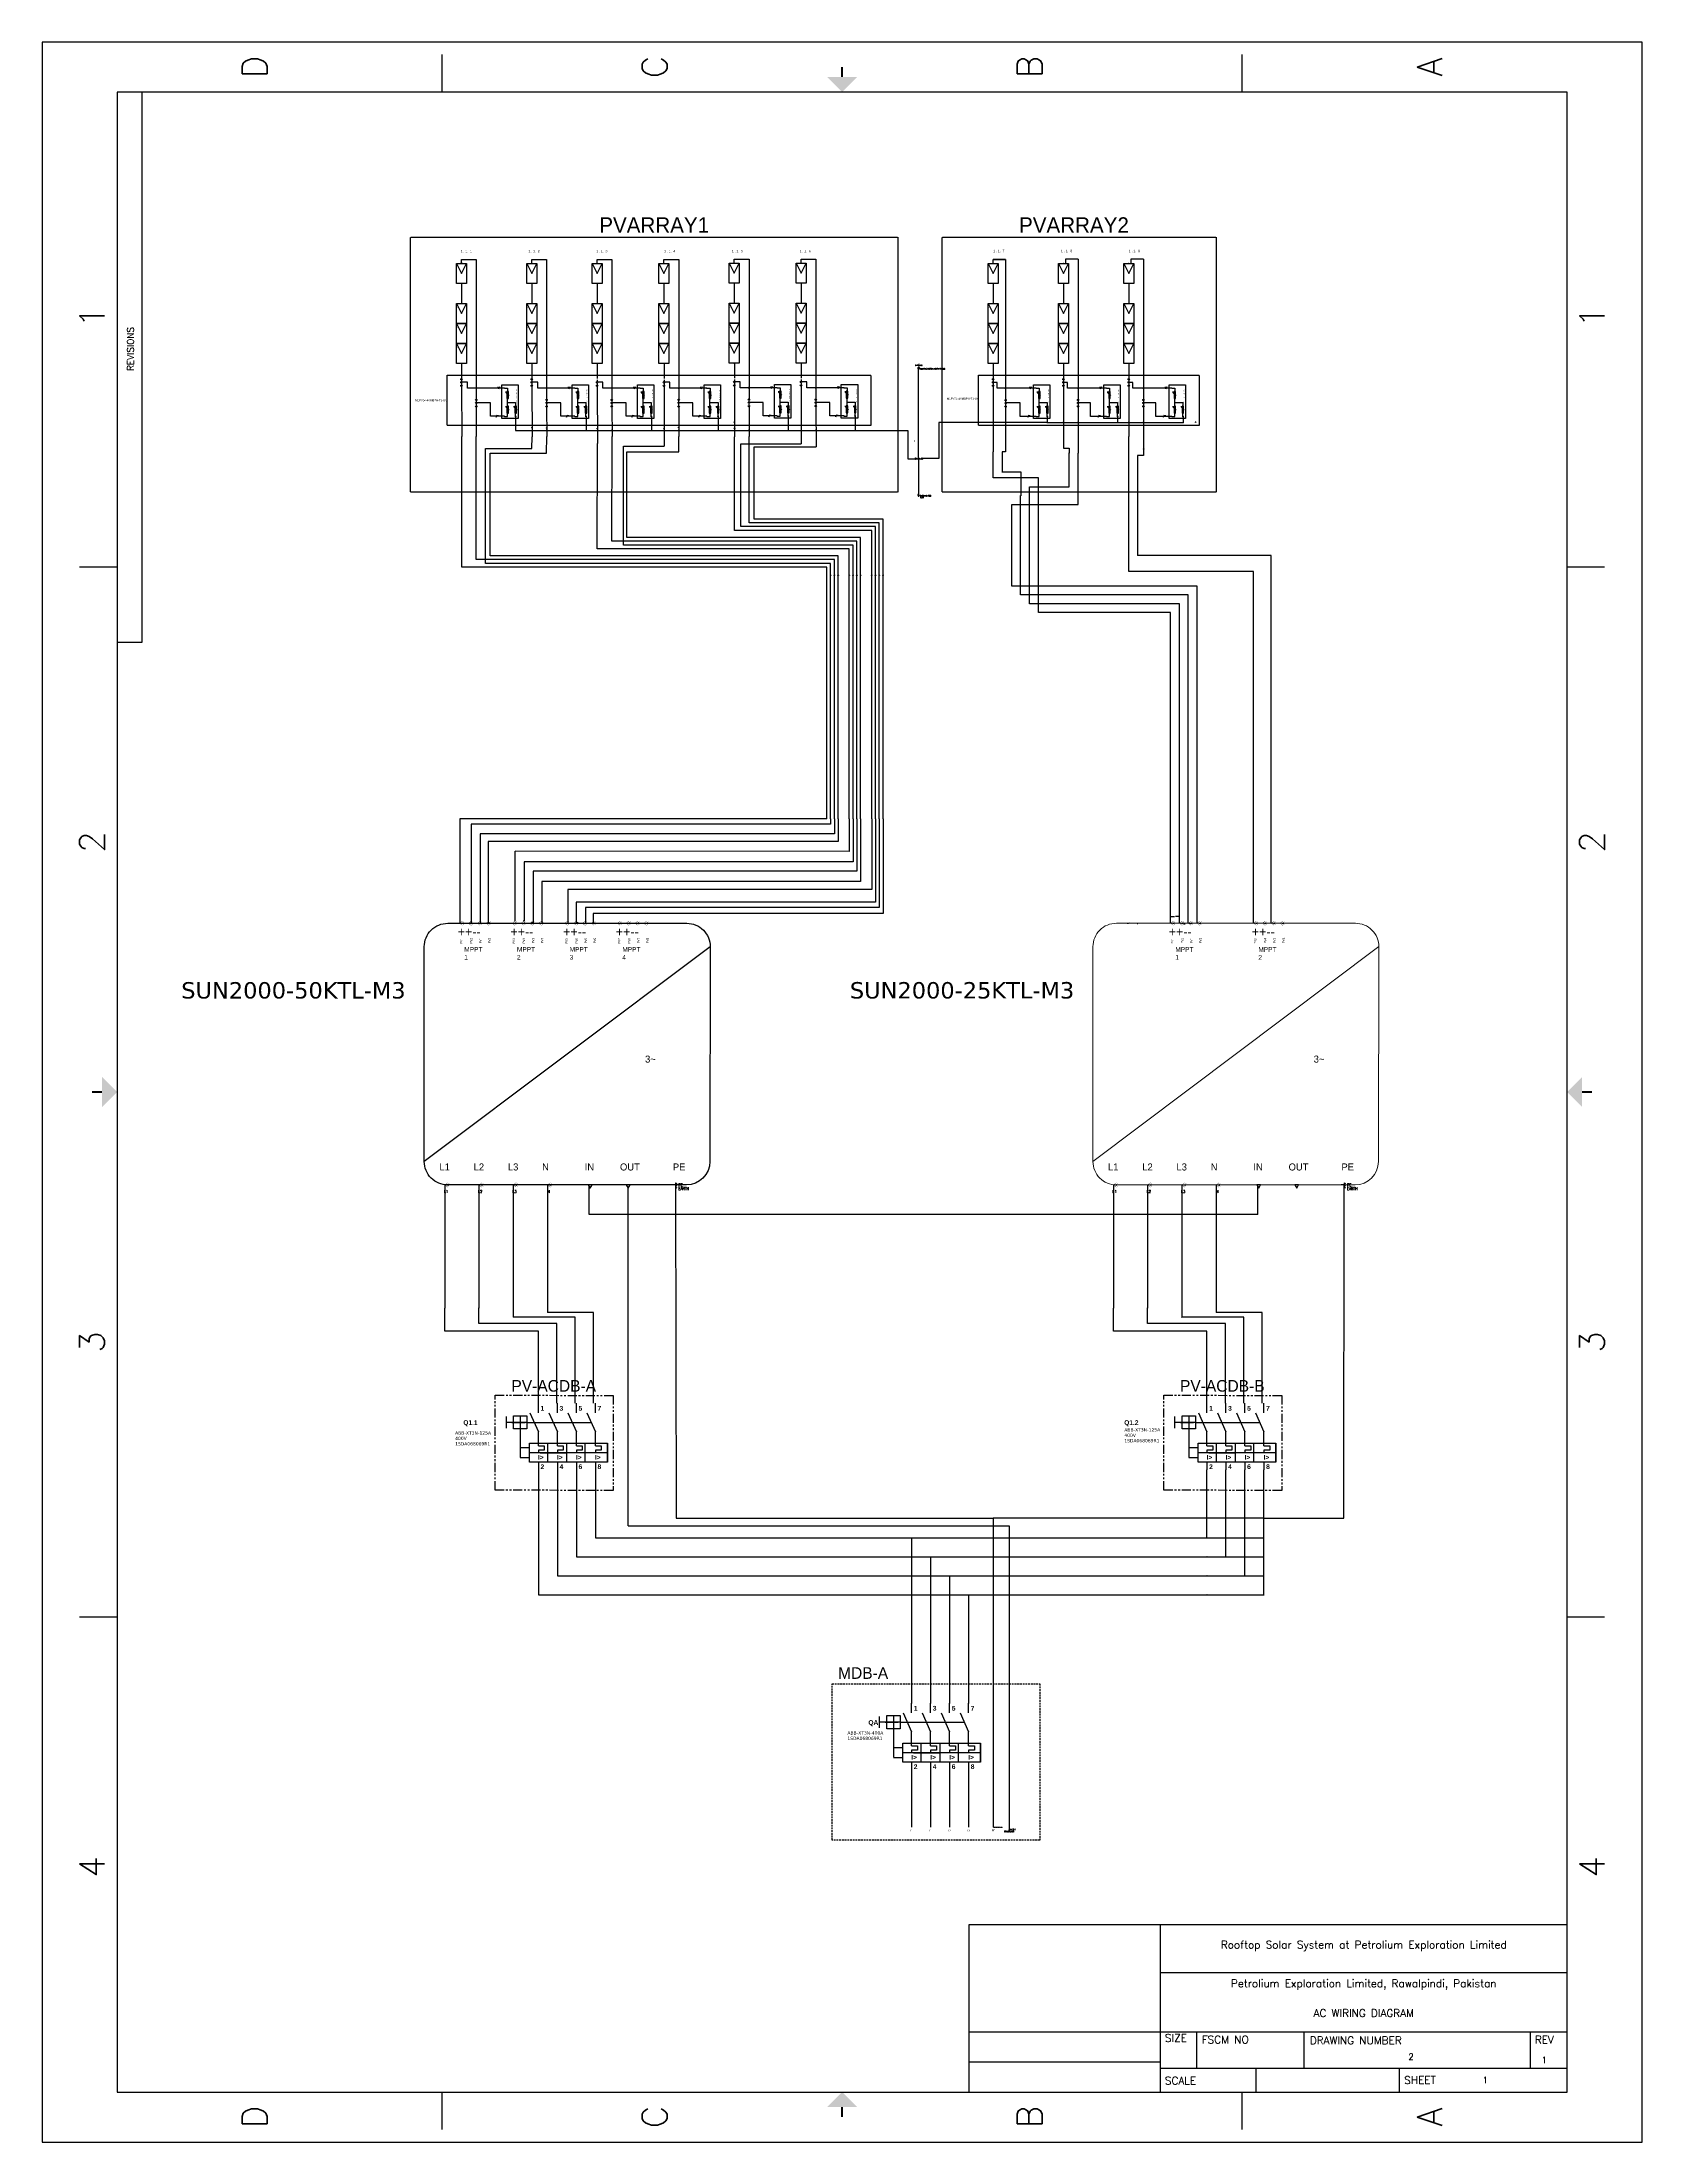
# Model space of a CAD drawing. Header units: inches. Extents: x -2552 to -899, y -1843 to 326.
import ezdxf
from ezdxf.enums import TextEntityAlignment as Align

# ---------------------------------------------------------------- set-up
doc = ezdxf.new("R2010")
doc.units = ezdxf.units.IN
doc.header["$MEASUREMENT"] = 0
for name, pattern in [('ACAD_ISO02W100', [15, 12, -3]), ('HIDDEN2', [0.1875, 0.125, -0.0625]), ('PHANTOM2', [1.25, 0.625, -0.125, 0.125, -0.125, 0.125, -0.125])]:
    doc.linetypes.add(name, pattern=pattern)
for name, color, linetype in [('BLK_4AWG', 7, 'Continuous'), ('DESC', 1, 'Continuous'), ('DISCONTINUA', 7, 'ACAD_ISO02W100'), ('GRN_12AWG', 3, 'Continuous'), ('GRN_4AWG', 3, 'Continuous'), ('GRY_20AWG', 9, 'Continuous'), ('LOC', 8, 'Continuous'), ('LOCBOX', 92, 'HIDDEN2'), ('MISC', 2, 'Continuous'), ('PFV', 7, 'Continuous'), ('RED_10AWG', 1, 'Continuous'), ('RED_12AWG', 1, 'Continuous'), ('RED_4AWG', 1, 'Continuous'), ('REGEN_LINE', 4, 'Continuous'), ('SYMS', 7, 'Continuous'), ('TAGS', 51, 'Continuous'), ('TB_LABELS', 1, 'Continuous'), ('Title Block', 7, 'Continuous'), ('Viewport', 7, 'Continuous'), ('WHT_12AWG', 7, 'Continuous'), ('WIREREF', 61, 'Continuous'), ('XREF', 7, 'Continuous')]:
    doc.layers.add(name, color=color, linetype=linetype)
doc.styles.add('Roman', font='romans')
doc.styles.add('TRINIDAD', font='')
doc.styles.add('WD', font='romans.shx')
doc.styles.add('WD_IEC', font='isocp2.shx', dxfattribs={"width": 0.9, "height": 4})
doc.styles.get('TRINIDAD').set_extended_font_data('Arial')
doc.dimstyles.get("Standard").update_dxf_attribs({"dimtxt": 0.18, "dimasz": 0.18, "dimexe": 0.18, "dimexo": 0.0625, "dimgap": 0.09, "dimtad": 0, "dimtih": 1, "dimtoh": 1, "dimdec": 4, "dimzin": 0, "dimdsep": 46, "dimtxsty": 'Standard', "dimcen": 0.09, "dimadec": 0, "dimazin": 0, "dimtfac": 1, "dimtdec": 4, "dimtofl": 0, "dimtmove": 0, "dimatfit": 3, "dimfxl": 1, "dimtolj": 1, "dimtzin": 0, "dimarcsym": 0})

# ---------------------------------------------------------------- blocks, each defined once
blk = doc.blocks.new('ANSI_border_C')
for p, q in [((20.5, 0.75), (20.5, 2.5)), ((14.25, 0.75), (20.5, 0.75))]:
    blk.add_line(p, q)
at = {"layer": 'Title Block'}
for p, q in [((0, 16), (0, 0)), ((21, 16), (0, 16)), ((21, 0), (21, 16)), ((5.25, 15.25), (5.25, 15.625)), ((15.75, 15.25), (15.75, 15.625)), ((0.5, 15.25), (0.5, 0.75)), ((20.5, 15.25), (0.5, 15.25)), ((15, 15.25), (15, 15)), ((20.5, 0.75), (20.5, 15.25)), ((15, 15), (20.5, 15)), ((0.125, 12), (0.5, 12)), ((20.5, 12), (20.875, 12)), ((0.125, 4), (0.5, 4)), ((20.5, 4), (20.875, 4)), ((0.5, 0.75), (20.5, 0.75)), ((5.25, 0.375), (5.25, 0.75)), ((15.75, 0.375), (15.75, 0.75)), ((0, 0), (21, 0))]:
    blk.add_line(p, q, dxfattribs=at)
at = {"layer": 'Title Block', "const_width": 0.02}
for points in [[(10.5, 15.5), (10.5, 15.4)], [(0.25, 8), (0.35, 8)], [(20.75, 8), (20.65, 8)], [(10.5, 0.5), (10.5, 0.6)]]:
    blk.add_lwpolyline(points, dxfattribs=at)
at = {"layer": 'Title Block'}
for points in [[(10.35, 15.4), (10.65, 15.4), (10.5, 15.25)], [(0.35, 7.85), (0.35, 8.15), (0.5, 8)], [(20.65, 7.85), (20.65, 8.15), (20.5, 8)], [(10.35, 0.6), (10.65, 0.6), (10.5, 0.75)]]:
    blk.add_solid(points, dxfattribs=at)
at = {"layer": 'Title Block', "style": 'Roman'}
for s, p in [('4', (2.75, 15.5)), ('3', (8, 15.5)), ('2', (13, 15.5)), ('1', (18.25, 15.5)), ('D', (0.25, 13.875)), ('D', (20.75, 13.875)), ('C', (0.25, 9.875)), ('C', (20.75, 9.875)), ('B', (0.25, 6.125)), ('B', (20.75, 6.125)), ('A', (0.25, 2.125)), ('A', (20.75, 2.125)), ('4', (2.75, 0.5)), ('3', (8, 0.5)), ('2', (13, 0.5)), ('1', (18.25, 0.5))]:
    blk.add_text(s, height=0.25, dxfattribs=at).set_placement(p, align=Align.MIDDLE_CENTER)
blk.add_text('REVISIONS', height=0.065, dxfattribs=at).set_placement((17.71, 15.083))
blk = doc.blocks.new('JIC_border_C')
at = {"xscale": 103.2802193724711, "yscale": 103.2802193724711, "zscale": 103.2802193724711, "rotation": 90}
blk.add_blockref('ANSI_border_C', (-899.3, -1842.8), dxfattribs=at)
blk = doc.blocks.new('JIC_tblock_desc_C')
for p, q in [((0, 0), (0, 1.75)), ((-6.25, 0), (0, 0))]:
    blk.add_line(p, q)
at = {"layer": 'Title Block'}
for p, q in [((-6.25, 0), (-6.25, 1.75)), ((-6.25, 1.75), (0, 1.75)), ((-4.25, 0), (-4.25, 1.75)), ((-4.25, 1.25), (0, 1.25)), ((-6.25, 0.63), (0, 0.63)), ((-3.87, 0.25), (-3.87, 0.63)), ((-2.75, 0.25), (-2.75, 0.63)), ((-0.38, 0.25), (-0.38, 0.63)), ((-6.25, 0.315), (-4.25, 0.315)), ((-4.25, 0.25), (0, 0.25)), ((-3.25, 0), (-3.25, 0.25)), ((-1.75, 0), (-1.75, 0.25))]:
    blk.add_line(p, q, dxfattribs=at)
at = {"style": 'WD'}
for tag, p in [('PROJDESC', (-2.125, 1.5)), ('TITLE1', (-2.125, 1.095)), ('TITLE2', (-2.125, 0.785))]:
    blk.add_attdef(tag, text='', height=0.08, dxfattribs=at).set_placement(p, align=Align.CENTER)
at = {"style": 'WD', "flags": 1}
blk.add_attdef('WD_TB', (-5.57, 0.177), '', height=0.086, dxfattribs=at)
at = {"style": 'WD'}
for tag, p in [('SIZE', (-4.162, 0.32)), ('FSCM_NO', (-3.4, 0.337)), ('DWG_NO', (-1.659, 0.337)), ('REV', (-0.265, 0.303)), ('SCALE', (-3.634, 0.069)), ('SHEET', (-0.883, 0.092))]:
    blk.add_attdef(tag, p, '', height=0.065, dxfattribs=at)
at = {"layer": 'TB_LABELS', "style": 'WD'}
for s, p in [('SIZE', (-4.204, 0.604)), ('FSCM NO', (-3.819, 0.588)), ('DRAWING NUMBER', (-2.689, 0.579)), ('REV', (-0.336, 0.588)), ('SCALE', (-4.204, 0.158)), ('SHEET', (-1.701, 0.164))]:
    blk.add_text(s, height=0.08, dxfattribs=at).set_placement(p, align=Align.TOP_LEFT)
blk = doc.blocks.new('WDDOT')
for radius in [0.03, 0.0187, 0.00929]:
    blk.add_circle((0, 0), radius)
blk = doc.blocks.new('HGND2')
for p, q in [((0.125, 0), (0, 0)), ((0.125, 0.09375), (0.125, -0.09375)), ((0.171875, 0.0625), (0.171875, -0.0625)), ((0.21875, 0.03125), (0.21875, -0.03125))]:
    blk.add_line(p, q)
at = {"style": 'WD', "flags": 1}
for tag in ['ASSYCODE', 'CAT', 'X4TERM01', 'MFG', 'FAMILY']:
    blk.add_attdef(tag, (0, 0), '', height=0.01, dxfattribs=at)
at = {"style": 'WD', "width": 0.8}
for tag, p in [('TAG1', (0.25, 0)), ('INST', (0.25, 0.3125)), ('LOC', (0.25, 0.15625)), ('DESC1', (0.25, -0.15625)), ('DESC2', (0.25, -0.3125))]:
    blk.add_attdef(tag, text='', height=0.125, dxfattribs=at).set_placement(p, align=Align.MIDDLE_LEFT)
blk = doc.blocks.new('HA1S4')
for points in [[(0, 0), (-0.03, 0), (0, -0.09), (0.03, 0), (0, 0)], [(0.02, -0.01), (-0.02, -0.01), (0, -0.06), (0.02, -0.01)]]:
    blk.add_lwpolyline(points)
at = {"style": 'WD', "flags": 1}
for tag, p in [('X2TERM01', (0, 0)), ('SIGCODE', (0.03, -0.08))]:
    blk.add_attdef(tag, p, '', height=0.01, dxfattribs=at)
at = {"style": 'WD', "width": 0.7}
for tag, p in [('DESC1', (0.09, 0.11)), ('XREF', (0.09, -0.06))]:
    blk.add_attdef(tag, p, '', height=0.125, dxfattribs=at)
at = {"style": 'WD', "width": 0.8, "flags": 8}
blk.add_attdef('WIRENO', text='', height=0.125, dxfattribs=at).set_placement((0, -0.26), align=Align.CENTER)
blk = doc.blocks.new('HT0_01')
for p, q in [((-0.0625, 0.0625), (0.0625, 0.0625)), ((-0.0625, -0.0625), (-0.0625, 0.0625)), ((0.0625, 0.0625), (0.0625, -0.0625)), ((0.0625, -0.0625), (-0.0625, -0.0625))]:
    blk.add_line(p, q)
at = {"style": 'WD', "flags": 1}
for tag, p in [('X4TERM01', (-0.0625, 0)), ('X2TERM01', (0, 0.0625)), ('X1TERM01', (0.0625, 0)), ('X8TERM01', (0, -0.0625))]:
    blk.add_attdef(tag, p, '', height=0.01, dxfattribs=at)
blk = doc.blocks.new('PVM')
at = {"color": 5}
for p, q in [((2, 1), (1, 0.5)), ((1, 0.5), (2, 0))]:
    blk.add_line(p, q, dxfattribs=at)
blk.add_lwpolyline([(0, 1), (2, 1), (2, 0), (0, 0)], close=True, dxfattribs=at)
at = {"layer": 'SYMS', "color": 5, "xscale": 0.3699338068975089, "yscale": 0.3699338068975089, "zscale": 0.3699338068975089}
for p in [(0, 0.5), (2, 0.5)]:
    blk.add_blockref('HT0_01', p, dxfattribs=at)
at = {"color": 5, "char_height": 0.065, "attachment_point": 1}
for s, insert, rotation in [('+', (1.62, 0.88), 180), ('-', (1.57, 0.07), 90)]:
    blk.add_mtext_dynamic_manual_height_columns(s, width=0.0989, gutter_width=0.325, heights=[0], dxfattribs=dict(at, insert=insert, rotation=rotation))
blk = doc.blocks.new('HT0_02')
blk.add_circle((0, 0), 0.0699)
at = {"style": 'WD', "flags": 1}
for tag, p in [('X4TERM01', (-0.07, 0)), ('X2TERM01', (0, 0.07)), ('X1TERM01', (0.07, 0)), ('X8TERM01', (0, -0.07))]:
    blk.add_attdef(tag, p, '', height=0.01, dxfattribs=at)
blk = doc.blocks.new('HGND4')
for p, q in [((0, 0), (10, 0)), ((10, -4), (10, 4)), ((11, -2), (11, 2)), ((12, -1), (12, 1))]:
    blk.add_line(p, q)
blk.add_circle((10, 0), 5)
at = {"style": 'WD_IEC'}
for tag, p in [('TAG1', (2, 5)), ('INST', (2, 12)), ('LOC', (2, 8))]:
    blk.add_attdef(tag, text='', height=2.5, dxfattribs=at).set_placement(p, align=Align.RIGHT)
at = {"style": 'WD_IEC', "flags": 1}
blk.add_attdef('X4TERM01', (0, 0), '', height=0.32, dxfattribs=at)
blk = doc.blocks.new('VT0_05')
blk.add_lwpolyline([(0.081, -0.063), (0, 0.078), (-0.081, -0.063)], close=True)
at = {"style": 'WD', "flags": 1}
for tag, p in [('X4TERM01', (-0.045, 0)), ('X2TERM01', (0, 0.078)), ('X1TERM01', (0.045, 0)), ('X8TERM01', (0, -0.063))]:
    blk.add_attdef(tag, p, '', height=0.01, dxfattribs=at)
blk = doc.blocks.new('Lightening Surge Arrestor')
at = {"color": 5}
for p, q in [((0.5, 2.92), (0.5, 2.83)), ((0.5, 2.83), (0.83, 2.5)), ((0.5, 1.46), (0.5, 1.37)), ((0.5, 1.37), (0.83, 1.04)), ((1.31, 1.46), (1.31, 1.37)), ((1.31, 1.37), (1.63, 1.04))]:
    blk.add_line(p, q, dxfattribs=at)
for points in [[(0.11, 3.57), (1.75, 3.57), (1.75, 0.22), (0.11, 0.22)], [(0.77, 2.92), (0.61, 2.92), (0.61, 2.23), (0.77, 2.23)], [(0.77, 1.46), (0.61, 1.46), (0.61, 0.76), (0.77, 0.76)], [(1.57, 1.46), (1.42, 1.46), (1.42, 0.76), (1.57, 0.76)]]:
    blk.add_lwpolyline(points, close=True, dxfattribs=at)
at = {"layer": 'GRY_20AWG'}
blk.add_line((1.49, 0.5), (1.49, 0.47), dxfattribs=at)
at = {"layer": 'RED_12AWG'}
for p, q in [((0.38, 3.25), (0.69, 3.25)), ((0.69, 2.92), (0.68, 2.92)), ((0.68, 1.46), (0.68, 2.23)), ((0.69, 3.25), (0.69, 2.93)), ((0.38, 0.43), (0.69, 0.43)), ((0.68, 1.83), (1.49, 1.83)), ((0.69, 1.46), (0.68, 1.46)), ((0.69, 0.43), (0.69, 0.77)), ((1.49, 1.83), (1.49, 1.47)), ((1.49, 0.5), (1.49, 0.76))]:
    blk.add_line(p, q, dxfattribs=at)
at = {"layer": 'SYMS'}
for name, p, xscale, yscale, zscale in [('HT0_02', (0.36, 3.25), 0.3314421991292846, 0.3314421991292846, 0.3314421991292846), ('VT0_05', (0.69, 2.92), 0.1052161047490845, 0.1052161047490845, 0.1052161047490845), ('HT0_02', (0.36, 0.43), 0.3314421991292846, 0.3314421991292846, 0.3314421991292846), ('VT0_05', (0.69, 1.46), 0.1052161047490845, 0.1052161047490845, 0.1052161047490845), ('HT0_02', (0.69, 1.46), 0.01504368401050088, 0.01504368401050088, 0.01504368401050088), ('VT0_05', (1.49, 1.46), 0.1052161047490845, 0.1052161047490845, 0.1052161047490845)]:
    blk.add_blockref(name, p, dxfattribs=dict(at, xscale=xscale, yscale=yscale, zscale=zscale))
at = {"layer": 'SYMS', "xscale": -0.1052161047490845, "yscale": 0.1052161047490845, "zscale": 0.1052161047490845, "rotation": 180}
for p in [(0.69, 2.23), (0.69, 0.77), (1.49, 0.77)]:
    blk.add_blockref('VT0_05', p, dxfattribs=at)
at = {"layer": 'SYMS'}
ref = blk.add_blockref('HGND4', (1.49, 0.47), dxfattribs=dict(at, xscale=0.005, yscale=0.005, zscale=0.005, rotation=270))
ref.add_attrib('TAG1', 'PE', dxfattribs={"layer": 'TAGS', "height": 0.0125, "rotation": 270, "style": 'WD_IEC'}).set_placement((1.51, 0.46), align=Align.RIGHT)
at = {"color": 5, "insert": (1.57, 1.8), "char_height": 0.065, "attachment_point": 1, "rotation": 90}
blk.add_mtext_dynamic_manual_height_columns('VAL-1.15-T1/T2-1000DC-PV/2+V', width=1.8749, gutter_width=0.325, heights=[0], dxfattribs=at)
for tag, p in [('+', (0.45, 3.31)), ('-', (0.46, 0.49))]:
    blk.add_attdef(tag, p, '', height=0.065)
at = {"color": 5}
blk.add_attdef('VAL-1.15-T1/T2-1000DC-PV/2+V', (1.65, 1.8), '', height=0.065, rotation=90, dxfattribs=at)
blk = doc.blocks.new('VT0_02')
blk.add_circle((0, 0), 0.0699)
at = {"style": 'WD', "flags": 1}
for tag, p in [('X4TERM01', (-0.07, 0)), ('X2TERM01', (0, 0.07)), ('X1TERM01', (0.07, 0)), ('X8TERM01', (0, -0.07))]:
    blk.add_attdef(tag, p, '', height=0.01, dxfattribs=at)
blk = doc.blocks.new('HW01')
for p, q in [((0.06, 0.12), (-0.06, -0.12)), ((0.03, 0), (-0.03, 0))]:
    blk.add_line(p, q)
at = {"style": 'WD', "width": 0.8}
blk.add_attdef('TAG1', text='', height=0.125, dxfattribs=at).set_placement((-0.03, 0.03), align=Align.RIGHT)
at = {"style": 'WD', "width": 0.7, "flags": 1}
for tag, p in [('INST', (0, 0.36)), ('LOC', (0, 0.19)), ('DESC1', (0, -0.46)), ('DESC2', (0, -0.61)), ('XREF', (0, -0.3))]:
    blk.add_attdef(tag, text='', height=0.125, dxfattribs=at).set_placement(p, align=Align.CENTER)
at = {"style": 'WD', "flags": 1}
for tag, p in [('X4TERM01', (-0.03, 0)), ('X1TERM01', (0.03, 0))]:
    blk.add_attdef(tag, p, '', height=0.0125, dxfattribs=at)
at = {"linetype": 'Continuous', "style": 'WD', "flags": 9}
blk.add_attdef('ASSYCODE', text='', height=0.01, dxfattribs=at).set_placement((0.03, 0.04), align=Align.CENTER)
at = {"style": 'WD'}
for tag, p in [('X2LINK', (0, 0.12)), ('X8LINK', (0, -0.12))]:
    blk.add_attdef(tag, p, '', height=0.01, dxfattribs=at)
at = {"style": 'WD', "flags": 9}
blk.add_attdef('FAMILY', text='', height=0.01, dxfattribs=at).set_placement((0.02, 0.12), align=Align.CENTER)
at = {"style": 'WD', "width": 0.8}
blk.add_attdef('RATING1', (0.09, 0.03), '', height=0.125, dxfattribs=at)
at = {"style": 'WD', "width": 0.8, "flags": 1}
blk.add_attdef('MFG', text='', height=0.0938, dxfattribs=at).set_placement((-0.12, -0.03), align=Align.TOP_RIGHT)
blk.add_attdef('CAT', text='', height=0.0938, dxfattribs=at).set_placement((0.03, -0.03), align=Align.TOP_LEFT)
blk = doc.blocks.new('HA1S2')
for points in [[(0, 0), (-0.03, 0), (0, 0.09), (0.03, 0), (0, 0)], [(-0.02, 0.01), (0.02, 0.01), (0, 0.06), (-0.02, 0.01)]]:
    blk.add_lwpolyline(points)
at = {"style": 'WD', "width": 0.8, "flags": 8}
blk.add_attdef('WIRENO', text='', height=0.125, dxfattribs=at).set_placement((0, 0.15), align=Align.CENTER)
at = {"style": 'WD', "flags": 1}
for tag, p in [('X8TERM01', (0, 0)), ('SIGCODE', (0.03, 0.07))]:
    blk.add_attdef(tag, p, '', height=0.01, dxfattribs=at)
at = {"style": 'WD', "width": 0.7}
for tag, p in [('XREF', (0.08, -0.04)), ('DESC1', (0.08, -0.21))]:
    blk.add_attdef(tag, p, '', height=0.125, dxfattribs=at)
blk = doc.blocks.new('VGND2')
for p, q in [((0, -0.125), (0, 0)), ((0.09375, -0.125), (-0.09375, -0.125)), ((-0.0625, -0.171875), (0.0625, -0.171875)), ((-0.03125, -0.21875), (0.03125, -0.21875))]:
    blk.add_line(p, q)
at = {"style": 'WD', "flags": 1}
for tag in ['ASSYCODE', 'X2TERM01', 'CAT', 'FAMILY', 'MFG']:
    blk.add_attdef(tag, (0, 0), '', height=0.01, dxfattribs=at)
at = {"style": 'WD', "width": 0.8}
for tag, p in [('INST', (0.15625, 0.125)), ('LOC', (0.15625, -0.03125)), ('TAG1', (0.15625, -0.1875)), ('DESC1', (0.15625, -0.34375)), ('DESC2', (0.15625, -0.5))]:
    blk.add_attdef(tag, text='', height=0.125, dxfattribs=at).set_placement(p, align=Align.MIDDLE_LEFT)
blk = doc.blocks.new('HGND1')
for p, q in [((0.125, 0), (0, 0)), ((0.125, 0.09375), (0.125, -0.09375)), ((0.125, 0.09375), (0.1875, 0.0625)), ((0.125, 0), (0.1875, -0.03125)), ((0.125, -0.09375), (0.1875, -0.125))]:
    blk.add_line(p, q)
at = {"style": 'WD', "flags": 1}
for tag in ['ASSYCODE', 'X4TERM01', 'CAT', 'FAMILY', 'MFG']:
    blk.add_attdef(tag, (0, 0), '', height=0.01, dxfattribs=at)
at = {"style": 'WD', "width": 0.8}
for tag, p in [('TAG1', (0.25, 0)), ('INST', (0.25, 0.3125)), ('LOC', (0.25, 0.15625)), ('DESC1', (0.25, -0.15625)), ('DESC2', (0.25, -0.3125))]:
    blk.add_attdef(tag, text='', height=0.125, dxfattribs=at).set_placement(p, align=Align.MIDDLE_LEFT)
blk = doc.blocks.new('HC01PJ_1-')
blk.add_line((0.031, 0), (0.094, 0))
for points in [[(0.062, -0.094, 0.0125, 0.0125, 0), (-0.063, 0, 0.0125, 0.0125, 0), (0.062, 0.094, 0, 0, 0)], [(0.125, 0.062, 0.0125, 0.0125, 0), (0.031, 0, 0.0125, 0.0125, 0), (0.125, -0.063, 0, 0, 0)]]:
    blk.add_lwpolyline(points, format="xyseb")
at = {"style": 'WD', "flags": 9}
blk.add_attdef('WDTYPE', text='', height=0.01, dxfattribs=at).set_placement((-0.221, 0.075), align=Align.RIGHT)
at = {"style": 'WD', "width": 0.85}
for tag, p in [('TAG1', (-0.01, 0.125)), ('INST', (-0.012, 0.467)), ('LOC', (-0.012, 0.295)), ('DESC1', (-0.01, -0.344)), ('DESC2', (-0.01, -0.516)), ('DESC3', (-0.01, -0.687))]:
    blk.add_attdef(tag, text='', height=0.125, dxfattribs=at).set_placement(p, align=Align.CENTER)
at = {"style": 'WD'}
for tag, p, flags in [('X4TERMDESC01', (-0.094, 0.031), 1), ('X1TERMDESC02', (0.125, 0.031), 1), ('FAMILY', (0.206, 0.131), 9)]:
    blk.add_attdef(tag, p, '', height=0.01, dxfattribs=dict(at, flags=flags))
at = {"color": 7, "style": 'WD', "flags": 1}
for tag, p in [('X4TERM01', (-0.063, 0)), ('X1TERM02', (0.094, 0))]:
    blk.add_attdef(tag, p, '', height=0.0125, dxfattribs=at)
at = {"style": 'WD'}
for tag, p in [('X2LINK', (0, 0.094)), ('X8LINK', (0, -0.094))]:
    blk.add_attdef(tag, p, '', height=0.01, dxfattribs=at)
at = {"linetype": 'Continuous', "style": 'WD', "flags": 9}
for tag, p in [('ASSYCODE', (0.219, 0.062)), ('MFG', (0.228, 0.089)), ('CAT', (0.23, 0.108))]:
    blk.add_attdef(tag, text='', height=0.01, dxfattribs=at).set_placement(p, align=Align.CENTER)
at = {"linetype": 'Continuous', "style": 'WD', "flags": 8}
blk.add_attdef('TERM01', text='', height=0.125, dxfattribs=at).set_placement((-0.104, -0.031), align=Align.TOP_RIGHT)
blk.add_attdef('TERM02', text='', height=0.125, dxfattribs=at).set_placement((0.146, -0.031), align=Align.TOP_LEFT)
blk = doc.blocks.new('50KTL')
at = {"color": 7, "lineweight": 9}
blk.add_line((3125.5, -1994.6), (2830.2, -2216.5), dxfattribs=at)
blk.add_lwpolyline([(3001.4, -2240.7), (2854.4, -2240.7, -0.414214), (2830.2, -2216.5), (2830.2, -1994.6, -0.414214), (2854.4, -1970.4), (3101.3, -1970.4, -0.414699), (3125.5, -1994.6), (3125.1, -2216.6, -0.413728), (3100.9, -2240.7), (2855.1, -2240.7)], format="xyb", dxfattribs=at)
at = {"layer": 'SYMS', "color": 7, "lineweight": 9, "xscale": 24.18713890017256, "yscale": 24.18713890017256, "zscale": 24.18713890017256}
for p in [(2911.9, -1970.4), (2921.1, -1970.4), (2930.2, -1970.4), (2939.3, -1970.4), (2997.6, -1970.4), (3006.7, -1970.4), (3015.9, -1970.4), (3025, -1970.4)]:
    blk.add_blockref('HC01PJ_1-', p, dxfattribs=at)
at = {"layer": 'SYMS', "color": 7, "lineweight": 9}
ref = blk.add_blockref('HC01PJ_1-', (2852.8, -2240.7), dxfattribs=dict(at, xscale=24.18713890017256, yscale=24.18713890017256, zscale=24.18713890017256))
ref.add_attrib('DESC1', 'L1', dxfattribs={"layer": 'DESC', "height": 3.02, "style": 'WD', "width": 0.85}).set_placement((2852.6, -2249), align=Align.CENTER)
ref = blk.add_blockref('HC01PJ_1-', (2888.2, -2240.7), dxfattribs=dict(at, xscale=24.18713890017256, yscale=24.18713890017256, zscale=24.18713890017256))
ref.add_attrib('DESC1', 'L2', dxfattribs={"layer": 'DESC', "height": 3.02, "style": 'WD', "width": 0.85}).set_placement((2887.9, -2249), align=Align.CENTER)
ref = blk.add_blockref('HC01PJ_1-', (2923.5, -2240.7), dxfattribs=dict(at, xscale=24.18713890017256, yscale=24.18713890017256, zscale=24.18713890017256))
ref.add_attrib('DESC1', 'L3', dxfattribs={"layer": 'DESC', "height": 3.02, "style": 'WD', "width": 0.85}).set_placement((2923.3, -2249), align=Align.CENTER)
ref = blk.add_blockref('HC01PJ_1-', (2958.9, -2240.7), dxfattribs=dict(at, xscale=24.18713890017256, yscale=24.18713890017256, zscale=24.18713890017256))
ref.add_attrib('DESC1', 'N', dxfattribs={"layer": 'DESC', "height": 3.02, "style": 'WD', "width": 0.85}).set_placement((2958.6, -2249), align=Align.CENTER)
at = {"layer": 'SYMS', "color": 7, "lineweight": 9, "xscale": 24.18713890017256, "yscale": 24.18713890017256, "zscale": 24.18713890017256, "rotation": 180}
for p in [(3001.4, -2242.2), (3040.7, -2242.2)]:
    blk.add_blockref('VT0_05', p, dxfattribs=at)
at = {"layer": 'SYMS', "color": 7, "lineweight": 9}
ref = blk.add_blockref('HGND1', (3086.6, -2240.7), dxfattribs=dict(at, xscale=24.18713890017256, yscale=24.18713890017256, zscale=24.18713890017256))
ref.add_attrib('TAG1', 'PE', dxfattribs={"layer": 'TAGS', "height": 3.02, "style": 'WD', "width": 0.8}).set_placement((3092.6, -2240.7), align=Align.MIDDLE_LEFT)
ref.add_attrib('DESC1', 'EARTH', dxfattribs={"layer": 'DESC', "height": 3.02, "style": 'WD', "width": 0.8}).set_placement((3092.6, -2244.5), align=Align.MIDDLE_LEFT)
at = {"color": 7, "lineweight": 9, "attachment_point": 1}
for s, width, insert, char_height in [('++--', 0.946, (2908.5, -1974.4), 9.67), ('MPPT 1', 1.359, (2915.3, -1995.1), 4.87), ('++--', 0.946, (2994.3, -1974.4), 9.67), ('MPPT 2', 1.359, (3001.1, -1995.1), 4.87), ('3~', 4.255, (3058.2, -2107.1), 7.26), ('L1', 4.255, (2845.8, -2218.5), 7.26), ('L2', 4.255, (2881.2, -2218.5), 7.26), ('L3', 4.255, (2916.5, -2218.5), 7.26), ('N', 4.255, (2951.9, -2218.5), 7.26), ('IN', 4.255, (2995.9, -2218.5), 7.26), ('OUT', 4.255, (3032.3, -2218.5), 7.26), ('PE', 4.255, (3086.9, -2218.5), 7.26)]:
    blk.add_mtext_dynamic_manual_height_columns(s, width=width, gutter_width=0.325, heights=[0], dxfattribs=dict(at, insert=insert, char_height=char_height))
at = {"color": 7, "lineweight": 9, "char_height": 2.419, "attachment_point": 1, "rotation": 90}
for s, insert in [('{\\fYu Gothic Medium|b0|i0|c0|p34;PV1}', (2910.8, -1991.6)), ('{\\fYu Gothic Medium|b0|i0|c0|p34;PV2}', (2921.2, -1991.3)), ('{\\fYu Gothic Medium|b0|i0|c0|p34;PV1}', (2930.9, -1991.2)), ('{\\fYu Gothic Medium|b0|i0|c0|p34;PV2}', (2940.1, -1991.1)), ('{\\fYu Gothic Medium|b0|i0|c0|p34;PV3}', (2996.6, -1991.6)), ('{\\fYu Gothic Medium|b0|i0|c0|p34;PV4}', (3007, -1991.3)), ('{\\fYu Gothic Medium|b0|i0|c0|p34;PV3}', (3016.6, -1991.2)), ('{\\fYu Gothic Medium|b0|i0|c0|p34;PV4}', (3025.9, -1991.1))]:
    blk.add_mtext_dynamic_manual_height_columns(s, width=0.38, gutter_width=0.325, heights=[0], dxfattribs=dict(at, insert=insert))
at = {"insert": (2579.2, -2031.2), "char_height": 16.931, "attachment_point": 1}
blk.add_mtext_dynamic_manual_height_columns('{\\fVerdana|b0|i0|c0|p34;\\C242;\\c2564301;SUN2000-25KTL-M3}', width=4.529, gutter_width=12.5, heights=[0], dxfattribs=at)
blk = doc.blocks.new('*D51')
at = {"layer": 'Defpoints', "color": 0, "transparency": 16777216}
for p in [(-1386.2, -584.1), (-1377.1, -577.2), (-1377.1, -584.1)]:
    blk.add_point(p, dxfattribs=at)
at = {"layer": 'WHT_12AWG', "color": 0, "lineweight": -2, "transparency": 16777216}
for p, q in [((-1386.2, -584), (-1386.2, -577)), ((-1386, -577.2), (-1382.1, -577.2)), ((-1377.2, -577.2), (-1381.1, -577.2)), ((-1377.1, -584), (-1377.1, -577))]:
    blk.add_line(p, q, dxfattribs=at)
at = {"layer": 'WHT_12AWG', "color": 0, "transparency": 16777216}
for points in [[(-1386, -577.2), (-1386, -577.2), (-1386.2, -577.2)], [(-1377.2, -577.2), (-1377.2, -577.2), (-1377.1, -577.2)]]:
    blk.add_solid(points, dxfattribs=at)
at = {"layer": 'WHT_12AWG', "color": 0, "lineweight": 30, "transparency": 16777216, "insert": (-1381.6, -577.2), "char_height": 0.18, "attachment_point": 5}
blk.add_mtext('\\A1;9.1350', dxfattribs=at)

msp = doc.modelspace()

# ---------------------------------------------------------------- linework, layer by layer
at = {"color": 7, "lineweight": 30}
msp.add_line((-1861.66788, -608.27829), (-2156.95754, -830.15538), dxfattribs=at)
msp.add_lwpolyline([(-1985.77677, -854.34252), (-2132.7704, -854.34252, -0.4142135624), (-2156.95754, -830.15538), (-2156.95754, -608.23821, -0.4142135624), (-2132.7704, -584.05107), (-1885.85499, -584.05107, -0.4146990842), (-1861.66788, -608.27829), (-1862.03568, -830.19547, -0.4137282071), (-1886.22279, -854.34252), (-2132.03586, -854.34252)], format="xyb", dxfattribs=at)
at = {"layer": 'BLK_4AWG', "lineweight": 30}
for p, q in [((-1986.68187, -884.83198), (-1986.68187, -856.04318)), ((-1946.43025, -1206.24791), (-1946.43025, -857.74384)), ((-1296.1559, -884.83198), (-1296.1559, -856.04318)), ((-1968.77193, -884.83198), (-1986.68187, -884.83198)), ((-1937.83713, -884.83198), (-1968.77193, -884.83198)), ((-1377.09629, -884.83198), (-1937.63713, -884.83198)), ((-1357.47079, -884.83198), (-1376.89629, -884.83198)), ((-1337.84528, -884.83198), (-1357.27079, -884.83198)), ((-1296.1559, -884.83198), (-1337.64528, -884.83198)), ((-1946.43025, -1206.24791), (-1552.86637, -1206.58223)), ((-1552.86637, -1206.58223), (-1552.86637, -1220.68362)), ((-1552.86637, -1220.88362), (-1552.86637, -1240.30942)), ((-1552.86637, -1240.50942), (-1552.86637, -1259.93522)), ((-1552.86637, -1260.13522), (-1552.86637, -1279.56102)), ((-1552.86637, -1279.76102), (-1552.86637, -1519.90916))]:
    msp.add_line(p, q, dxfattribs=at)
for centre, start, end in [((-1357.37079, -884.83198), 0, 180), ((-1552.86637, -1220.78362), 90, 270), ((-1552.86637, -1240.40942), 90, 270), ((-1552.86637, -1260.03522), 90, 270)]:
    msp.add_arc(centre, 0.1, start, end, dxfattribs=at)
at = {"layer": 'DISCONTINUA', "color": 0, "linetype": 'ACAD_ISO02W100', "lineweight": 30, "ltscale": 0.03}
for p, q in [((-2050.92231, -1099.52658), (-1984.66415, -1099.52658)), ((-1360.39633, -1099.52658), (-1294.13817, -1099.52658)), ((-2057.7918, -1106.39608), (-2057.7918, -1135.8348)), ((-2048.38196, -1126.02189), (-2057.7918, -1126.02189)), ((-1367.26583, -1106.39608), (-1367.26583, -1135.8348)), ((-1357.85598, -1126.02189), (-1367.26583, -1126.02189)), ((-2057.7918, -1135.8348), (-2048.38196, -1135.8348)), ((-1367.26583, -1135.8348), (-1357.85598, -1135.8348)), ((-1665.43208, -1409.30122), (-1599.17392, -1409.30122)), ((-1672.30158, -1416.17072), (-1672.30158, -1445.60944)), ((-1662.89173, -1435.79653), (-1672.30158, -1435.79653)), ((-1672.30158, -1445.60944), (-1662.89173, -1445.60944))]:
    msp.add_line(p, q, dxfattribs=at)
at = {"layer": 'GRN_12AWG', "lineweight": 30}
for p, q in [((-1646.52729, -104.27802), (-1646.52729, -10.77312)), ((-2062.63341, -60.69326), (-2062.63341, -75.26422)), ((-1989.75643, -60.71561), (-1989.75643, -75.26504)), ((-1922.30992, -60.63848), (-1922.30992, -75.15892)), ((-1853.47788, -60.82252), (-1853.47788, -75.17046)), ((-1780.99362, -60.09188), (-1780.99362, -75.04858)), ((-1711.84431, -60.41502), (-1711.84431, -75.14064)), ((-1513.52336, -60.82252), (-1513.52336, -67.0085)), ((-1440.96882, -60.69326), (-1440.96882, -67.1389)), ((-1373.27942, -60.82252), (-1373.27942, -67.05801)), ((-2062.63341, -75.26422), (-2031.17369, -75.26422)), ((-2030.13964, -75.26422), (-1963.68937, -75.26422)), ((-1962.65532, -75.26422), (-1894.67054, -75.26422)), ((-1893.63649, -75.26422), (-1822.10701, -75.26422)), ((-1821.07296, -75.26422), (-1753.09608, -75.26422)), ((-1752.06203, -75.26422), (-1657.40104, -75.26422)), ((-1657.40104, -75.26422), (-1657.40104, -104.27802)), ((-1570.01672, -67.02046), (-1625.65249, -67.02046)), ((-1625.65249, -67.02046), (-1625.65249, -104.13166)), ((-1557.13359, -67.02046), (-1568.98267, -67.02046)), ((-1513.52336, -67.0085), (-1556.09954, -67.02046)), ((-1513.52336, -67.0085), (-1497.01442, -67.0085)), ((-1496.6964, -67.0085), (-1481.84812, -67.0085)), ((-1481.5301, -67.0085), (-1440.88989, -67.0085)), ((-1440.96882, -67.02046), (-1429.58785, -67.02046)), ((-1429.26984, -67.02046), (-1414.39671, -67.02046)), ((-1414.07869, -67.02046), (-1373.3358, -67.02046)), ((-1657.40104, -104.27802), (-1650.36169, -104.27802)), ((-1648.91656, -104.27802), (-1647.20403, -104.27802)), ((-1646.48146, -104.27802), (-1646.52729, -104.27802)), ((-1646.47049, -105.00058), (-1646.47049, -140.6726)), ((-1645.7589, -104.27802), (-1645.7589, -104.27802)), ((-1645.7589, -104.27802), (-1643.64181, -104.27802)), ((-1625.65249, -104.13166), (-1642.19668, -104.13166)), ((-1897.55871, -854.34252), (-1896.96132, -1198.47236)), ((-1896.96132, -1198.47236), (-1569.27034, -1198.47236)), ((-1569.34022, -1198.47236), (-1569.27034, -1198.47236)), ((-1348.6752, -1198.47236), (-1569.27034, -1198.47236)), ((-1569.27034, -1198.47236), (-1569.27034, -1198.54223)), ((-1569.27034, -1198.47236), (-1569.27034, -1218.84487)), ((-1329.0494, -1198.47236), (-1348.5752, -1198.47236)), ((-1309.4236, -1198.47236), (-1328.9494, -1198.47236)), ((-1289.7978, -1198.47236), (-1309.3236, -1198.47236)), ((-1289.6978, -1198.47236), (-1207.23915, -1198.47236)), ((-1569.27034, -1218.94487), (-1569.27034, -1238.47067)), ((-1569.27034, -1238.57067), (-1569.27034, -1258.09647)), ((-1569.27034, -1258.19647), (-1569.27034, -1277.72227)), ((-1569.27034, -1277.82227), (-1569.27034, -1517.60786))]:
    msp.add_line(p, q, dxfattribs=at)
for centre, radius, start, end in [((-2030.65666, -75.26422), 0.51702, 0, 180), ((-1963.17235, -75.26422), 0.51702, 0, 180), ((-1894.15351, -75.26422), 0.51702, 0, 180), ((-1821.58999, -75.26422), 0.51702, 0, 180), ((-1752.57906, -75.26422), 0.51702, 0, 180), ((-1569.4997, -67.02046), 0.51702, 0, 180), ((-1556.61656, -67.02046), 0.51702, 0, 180), ((-1496.85541, -67.0085), 0.15901, 0, 180), ((-1481.68911, -67.0085), 0.15901, 0, 180), ((-1429.42884, -67.02046), 0.15901, 0, 180), ((-1414.2377, -67.02046), 0.15901, 0, 180), ((-1348.6252, -1198.47236), 0.05, 0, 180), ((-1328.9994, -1198.47236), 0.05, 0, 180), ((-1309.3736, -1198.47236), 0.05, 0, 180), ((-1289.7478, -1198.47236), 0.05, 0, 180), ((-1569.27034, -1218.89487), 0.05, 90, 270), ((-1569.27034, -1238.52067), 0.05, 90, 270), ((-1569.27034, -1258.14647), 0.05, 90, 270), ((-1569.27034, -1277.77227), 0.05, 90, 270)]:
    msp.add_arc(centre, radius, start, end, dxfattribs=at)
at = {"layer": 'GRN_4AWG', "lineweight": 30}
msp.add_line((-1207.23915, -1198.47236), (-1207.03273, -854.34252), dxfattribs=at)
at = {"layer": 'GRY_20AWG', "lineweight": 30}
for p, q in [((-1646.34665, -10.99704), (-1646.34665, -10.05056)), ((-1645.93954, -6.54063), (-1646.30082, -6.54063)), ((-1650.72135, -85.85659), (-1650.36169, -85.85659))]:
    msp.add_line(p, q, dxfattribs=at)
for centre, radius, start, end in [((-1556.61656, -31.69835), 0.51702, 90, 270), ((-1836.91219, -67.02046), 0.51702, 0, 180), ((-1569.4997, -67.02046), 0.51702, 0, 180), ((-1496.88026, -67.02046), 0.51702, 0, 180), ((-1481.68911, -67.02046), 0.51702, 0, 180), ((-1429.42884, -67.02046), 0.51702, 0, 180), ((-1414.2377, -67.02046), 0.51702, 0, 180), ((-1360.40879, -67.02046), 0.51702, 0, 180), ((-1337.74528, -884.83198), 0.1, 0, 180), ((-1318.11978, -884.83198), 0.1, 0, 180)]:
    msp.add_arc(centre, radius, start, end, dxfattribs=at)
at = {"layer": 'LOCBOX', "color": 5, "lineweight": 30}
for points in [[(-2171.16302, 124.35461), (-1667.88862, 124.35461), (-1667.88862, -138.8906), (-2171.16302, -138.8906)], [(-1622.11072, 124.35461), (-1339.07277, 124.35461), (-1339.07277, -138.8906), (-1622.11072, -138.8906)]]:
    msp.add_lwpolyline(points, close=True, dxfattribs=at)
at = {"layer": 'LOCBOX', "color": 1, "lineweight": 30}
for points in [[(-2133.46737, -17.95565), (-1695.66633, -17.95565), (-1695.66633, -69.95847), (-2133.46737, -69.95847)], [(-1584.41508, -17.95565), (-1356.838, -17.95565), (-1356.838, -69.95847), (-1584.41508, -69.95847)]]:
    msp.add_lwpolyline(points, close=True, dxfattribs=at)
at = {"layer": 'LOCBOX', "color": 6, "linetype": 'PHANTOM2', "lineweight": 30, "ltscale": 15}
for points in [[(-2083.79477, -1071.45099), (-1961.9915, -1071.82757), (-1961.9915, -1169.95162), (-2083.79477, -1169.57503)], [(-1393.26879, -1071.45099), (-1271.46552, -1071.82757), (-1271.46552, -1169.95162), (-1393.26879, -1169.57503)]]:
    msp.add_lwpolyline(points, close=True, dxfattribs=at)
at = {"layer": 'LOCBOX', "color": 6, "linetype": 'HIDDEN2', "lineweight": 30, "ltscale": 15}
msp.add_lwpolyline([(-1735.80782, -1369.46601), (-1521.28614, -1369.46601), (-1521.28614, -1531.01062), (-1735.80782, -1531.01062)], close=True, dxfattribs=at)
at = {"layer": 'PFV', "color": 0, "lineweight": 30}
for points in [[(-2039.14635, -1087.75179, 0), (-2039.14635, -1079.90077, 0)], [(-2039.14635, -1089.71368, 0), (-2039.14635, -1079.90077, 0)], [(-2019.52054, -1087.75179, 0), (-2019.52054, -1079.90077, 0)], [(-1999.89473, -1087.75179, 0), (-1999.89473, -1079.90077, 0)], [(-1980.26892, -1087.75179, 0), (-1980.26892, -1079.90077, 0)], [(-1348.62038, -1087.75179, 0), (-1348.62038, -1079.90077, 0)], [(-1348.62038, -1089.71368, 0), (-1348.62038, -1079.90077, 0)], [(-1328.99456, -1087.75179, 0), (-1328.99456, -1079.90077, 0)], [(-1309.36875, -1087.75179, 0), (-1309.36875, -1079.90077, 0)], [(-1289.74294, -1087.75179, 0), (-1289.74294, -1079.90077, 0)], [(-2066.62319, -1099.52658, 0), (-2060.73521, -1099.52658, 0)], [(-2060.73521, -1099.52658, 0), (-2052.88535, -1099.52658, 0)], [(-1376.09721, -1099.52658, 0), (-1370.20923, -1099.52658, 0)], [(-1370.20923, -1099.52658, 0), (-1362.35937, -1099.52658, 0)], [(-2037.18447, -1130.92834, 0), (-2029.33345, -1130.92834, 0)], [(-2029.33345, -1130.92834, 0), (-2019.52054, -1130.92834, 0)], [(-2019.52054, -1130.92834, 0), (-2009.70764, -1130.92834, 0)], [(-1346.65849, -1130.92834, 0), (-1338.80747, -1130.92834, 0)], [(-1338.80747, -1130.92834, 0), (-1328.99456, -1130.92834, 0)], [(-1328.99456, -1130.92834, 0), (-1319.18166, -1130.92834, 0)], [(-1681.13296, -1409.30122, 0), (-1675.24498, -1409.30122, 0)], [(-1675.24498, -1409.30122, 0), (-1667.39512, -1409.30122, 0)], [(-1653.65613, -1397.52643, 0), (-1653.65613, -1389.67541, 0)], [(-1653.65613, -1399.48831, 0), (-1653.65613, -1389.67541, 0)], [(-1634.03031, -1397.52643, 0), (-1634.03031, -1389.67541, 0)], [(-1614.4045, -1397.52643, 0), (-1614.4045, -1389.67541, 0)], [(-1594.77869, -1397.52643, 0), (-1594.77869, -1389.67541, 0)], [(-1651.69424, -1440.70298, 0), (-1643.84322, -1440.70298, 0)], [(-1643.84322, -1440.70298, 0), (-1634.03031, -1440.70298, 0)], [(-1634.03031, -1440.70298, 0), (-1624.21741, -1440.70298, 0)]]:
    msp.add_polyline3d(points, dxfattribs=at)
at = {"layer": 'RED_10AWG', "lineweight": 30}
for p, q in [((-1569.4997, 97.7105), (-1569.4997, 101.53683)), ((-1569.4997, 101.53683), (-1556.61656, 101.53683)), ((-1556.61656, 101.53683), (-1569.4997, 101.53683)), ((-1556.61656, 101.53683), (-1556.61656, -30.02828)), ((-1481.68911, 101.8797), (-1494.57224, 101.8797)), ((-1494.57224, 101.8797), (-1494.57224, 97.76363)), ((-1481.68911, 101.8797), (-1481.68911, -29.6854)), ((-1414.2377, 101.8797), (-1427.12083, 101.8797)), ((-1427.12083, 101.8797), (-1427.12083, 97.76363)), ((-1414.2377, 101.8797), (-1414.2377, -29.6854)), ((-2118.55199, 76.79043), (-2118.55199, 56.10945)), ((-2045.93255, 76.79043), (-2045.93255, 56.10945)), ((-1978.48114, 76.79043), (-1978.48114, 56.10945)), ((-1909.46108, 76.79043), (-1909.46108, 56.10945)), ((-1836.91219, 77.13331), (-1836.91219, 56.45232)), ((-1767.89214, 77.13331), (-1767.89214, 56.45232)), ((-1569.4997, 76.79043), (-1569.4997, 56.10945)), ((-1496.88026, 76.79043), (-1496.88026, 56.10945)), ((-1429.42884, 76.79043), (-1429.42884, 56.10945)), ((-1569.4997, -5.93351), (-1569.4997, -21.52039)), ((-1496.88026, -5.93351), (-1496.88026, -21.52039)), ((-1429.42884, -5.93351), (-1429.42884, -21.52039)), ((-1569.4997, -29.6854), (-1569.50513, -97.22178)), ((-1569.4997, -22.96552), (-1569.4997, -24.67805)), ((-1569.4997, -26.12318), (-1569.4997, -28.24028)), ((-1565.14416, -25.53879), (-1568.77713, -25.53879)), ((-1565.14416, -31.35548), (-1565.14416, -25.53879)), ((-1531.07412, -31.35548), (-1565.14416, -31.35548)), ((-1556.61656, -30.02828), (-1556.61656, -31.18133)), ((-1556.61656, -32.21538), (-1556.61656, -93.72575)), ((-1525.29839, -31.35548), (-1530.42784, -31.35548)), ((-1496.88026, -22.96552), (-1496.88026, -24.67805)), ((-1496.88026, -26.12318), (-1496.88026, -28.24028)), ((-1496.88026, -29.6854), (-1496.83792, -93.28272)), ((-1492.52472, -25.53879), (-1496.15769, -25.53879)), ((-1492.52472, -31.35548), (-1492.52472, -25.53879)), ((-1458.45468, -31.35548), (-1492.52472, -31.35548)), ((-1481.68911, -29.6854), (-1481.68911, -30.83846)), ((-1481.68911, -31.8725), (-1481.68911, -98.71552)), ((-1452.67895, -31.35548), (-1457.8084, -31.35548)), ((-1429.42884, -22.96552), (-1429.42884, -24.67805)), ((-1429.42884, -26.12318), (-1429.42884, -28.24028)), ((-1429.42884, -29.6854), (-1429.42884, -81.40326)), ((-1425.07331, -25.53879), (-1428.70628, -25.53879)), ((-1425.07331, -31.35548), (-1425.07331, -25.53879)), ((-1391.00327, -31.35548), (-1425.07331, -31.35548)), ((-1414.2377, -29.6854), (-1414.2377, -30.83846)), ((-1414.2377, -31.8725), (-1414.2377, -96.81318)), ((-1385.22754, -31.35548), (-1390.35699, -31.35548)), ((-2103.36084, -44.24635), (-2103.36084, -45.95888)), ((-2103.36084, -47.40401), (-2103.36084, -49.5211)), ((-2030.7414, -44.24635), (-2030.7414, -45.95888)), ((-2030.7414, -47.40401), (-2030.7414, -49.5211)), ((-1963.28999, -44.24635), (-1963.28999, -45.95888)), ((-1963.28999, -47.40401), (-1963.28999, -49.5211)), ((-1894.26994, -44.24635), (-1894.26994, -45.95888)), ((-1894.26994, -47.40401), (-1894.26994, -49.5211)), ((-1821.72105, -43.90347), (-1821.72105, -45.61601)), ((-1821.72105, -47.06113), (-1821.72105, -49.17823)), ((-1752.70099, -43.90347), (-1752.70099, -45.61601)), ((-1752.70099, -47.06113), (-1752.70099, -49.17823)), ((-1556.60671, -44.48771), (-1556.60671, -46.20025)), ((-1556.60671, -47.64538), (-1556.60671, -49.76247)), ((-1541.39289, -46.42805), (-1556.01544, -46.42805)), ((-1541.39289, -60.57535), (-1541.39289, -46.42805)), ((-1533.66878, -60.57535), (-1541.39289, -60.57535)), ((-1525.29839, -60.57535), (-1533.0225, -60.57535)), ((-1481.68911, -44.24635), (-1481.68911, -45.95888)), ((-1481.68911, -47.40401), (-1481.68911, -49.5211)), ((-1468.77345, -46.42805), (-1480.96654, -46.42805)), ((-1468.77345, -60.57535), (-1468.77345, -46.42805)), ((-1461.04934, -60.57535), (-1468.77345, -60.57535)), ((-1452.67895, -60.57535), (-1460.40306, -60.57535)), ((-1414.2377, -44.24635), (-1414.2377, -45.95888)), ((-1414.2377, -47.40401), (-1414.2377, -49.5211)), ((-1401.32204, -46.42805), (-1413.51513, -46.42805)), ((-1401.32204, -60.57535), (-1401.32204, -46.42805)), ((-1393.59793, -60.57535), (-1401.32204, -60.57535)), ((-1385.22754, -60.57535), (-1392.95165, -60.57535)), ((-1429.42884, -101.01244), (-1429.42884, -81.40326)), ((-1569.50513, -124.1838), (-1569.50513, -97.18914)), ((-1556.61656, -97.10519), (-1560.25415, -97.10519)), ((-1560.25415, -97.10519), (-1560.25415, -117.97219)), ((-1556.61656, -93.72575), (-1556.61656, -97.10519)), ((-1496.83792, -93.28272), (-1496.83792, -93.4192)), ((-1496.83792, -93.4192), (-1490.82826, -93.4192)), ((-1490.8318, -133.3188), (-1490.8318, -98.19832)), ((-1490.82826, -93.4192), (-1490.82826, -98.5891)), ((-1481.69371, -151.5888), (-1481.69371, -98.60171)), ((-1429.43146, -220.67669), (-1429.42884, -100.99066)), ((-1414.2377, -100.91821), (-1420.42091, -100.91821)), ((-1420.42091, -100.91821), (-1420.42091, -204.25426)), ((-1414.2377, -96.81318), (-1414.2377, -100.91821)), ((-1522.78118, -124.1838), (-1569.50513, -124.1838)), ((-1560.25415, -117.75125), (-1541.0039, -117.75125)), ((-1541.0039, -117.75125), (-1541.0039, -124.0838)), ((-1541.0039, -124.2838), (-1541.0039, -142.51126)), ((-1522.78118, -152.76995), (-1522.78118, -124.1838)), ((-1550.18618, -152.76995), (-1550.18618, -151.5888)), ((-1550.18618, -151.5888), (-1481.69371, -151.5888)), ((-1541.05118, -152.76995), (-1541.05118, -142.4538)), ((-1531.91618, -152.76995), (-1531.91618, -133.3188)), ((-1531.91618, -133.3188), (-1522.88118, -133.3188)), ((-1522.68118, -133.3188), (-1490.8318, -133.3188)), ((-1550.18618, -235.76104), (-1550.18618, -152.76995)), ((-1541.05118, -235.66104), (-1541.05118, -152.76995)), ((-1531.91618, -235.66104), (-1531.91618, -152.76995)), ((-1522.78118, -235.66104), (-1522.78118, -152.76995)), ((-1282.25812, -204.25426), (-1420.42091, -204.25426)), ((-1282.25812, -584.05107), (-1282.25812, -204.25426)), ((-1741.27642, -476.09492), (-1741.27642, -224.64302)), ((-1737.37081, -476.09492), (-1737.37081, -224.64302)), ((-1733.46521, -476.09492), (-1733.46521, -224.64302)), ((-1729.5596, -476.09492), (-1729.5596, -224.64302)), ((-1718.06201, -476.09492), (-1718.06201, -224.49769)), ((-1714.1564, -476.09492), (-1714.1564, -224.49769)), ((-1710.2508, -476.09492), (-1710.2508, -224.49769)), ((-1706.3452, -476.09492), (-1706.3452, -224.49769)), ((-1694.8476, -476.09492), (-1694.8476, -224.74234)), ((-1690.942, -476.09492), (-1690.942, -224.74234)), ((-1687.03639, -476.09492), (-1687.03639, -224.74234)), ((-1683.13079, -476.09492), (-1683.13079, -224.74234)), ((-1504.72355, -235.76104), (-1550.18618, -235.76104)), ((-1541.05118, -244.89604), (-1541.05118, -235.86104)), ((-1531.91618, -244.79604), (-1531.91618, -235.86104)), ((-1522.78118, -244.79604), (-1522.78118, -235.86104)), ((-1358.78478, -235.76104), (-1504.72355, -235.76104)), ((-1412.92357, -220.67669), (-1429.43146, -220.67669)), ((-1300.52804, -220.67669), (-1412.92357, -220.67669)), ((-1358.78478, -584.05107), (-1358.78478, -235.76104)), ((-1300.52804, -584.05107), (-1300.52804, -220.67669)), ((-1504.72355, -244.89604), (-1541.05118, -244.89604)), ((-1531.91618, -254.03104), (-1531.91618, -244.99604)), ((-1504.72355, -254.03104), (-1531.91618, -254.03104)), ((-1522.78118, -253.93104), (-1522.78118, -244.99604)), ((-1522.78118, -263.16604), (-1522.78118, -254.13104)), ((-1367.91978, -244.89604), (-1504.72355, -244.89604)), ((-1377.05478, -254.03104), (-1504.72355, -254.03104)), ((-1377.05478, -584.05107), (-1377.05478, -254.03104)), ((-1367.91978, -584.05107), (-1367.91978, -244.89604)), ((-1504.72355, -263.16604), (-1522.78118, -263.16604)), ((-1386.18978, -263.16604), (-1504.72355, -263.16604)), ((-1386.18978, -584.05107), (-1386.18978, -263.16604)), ((-2039.14635, -1148.59111), (-2039.14635, -1277.77227)), ((-2019.52055, -1148.59111), (-2019.52055, -1258.14647)), ((-1999.89475, -1148.59111), (-1999.89475, -1238.52067)), ((-1980.26895, -1148.59111), (-1980.26895, -1218.89487)), ((-1348.6252, -1218.89487), (-1348.6252, -1148.54374)), ((-1328.9994, -1238.52067), (-1328.9994, -1148.54374)), ((-1309.3736, -1258.14647), (-1309.3736, -1148.54374)), ((-1289.7478, -1277.77227), (-1289.7478, -1148.54374)), ((-1980.26895, -1218.89487), (-1386.13888, -1218.89487)), ((-1653.66391, -1218.89487), (-1653.66391, -1238.47067)), ((-1386.13888, -1218.89487), (-1348.6252, -1218.89487)), ((-1348.6252, -1218.89487), (-1329.0994, -1218.89487)), ((-1328.8994, -1218.89487), (-1309.4736, -1218.89487)), ((-1309.2736, -1218.89487), (-1289.8478, -1218.89487)), ((-1999.89475, -1238.52067), (-1386.13888, -1238.52067)), ((-1653.66391, -1238.57067), (-1653.66391, -1258.09647)), ((-1634.03811, -1238.52067), (-1634.03811, -1258.09647)), ((-1386.13888, -1238.52067), (-1328.9994, -1238.52067)), ((-1348.6252, -1238.51487), (-1309.4736, -1238.51487)), ((-1309.2736, -1238.51487), (-1289.8478, -1238.51487)), ((-2039.14635, -1277.77227), (-1386.13888, -1277.77227)), ((-2019.52055, -1258.14647), (-1386.13888, -1258.14647)), ((-1653.66391, -1258.19647), (-1653.66391, -1277.72227)), ((-1653.66391, -1277.82227), (-1653.66391, -1389.77468)), ((-1634.03811, -1258.19647), (-1634.03811, -1277.72227)), ((-1634.03811, -1277.82227), (-1634.03811, -1389.77468)), ((-1614.41231, -1258.14647), (-1614.41231, -1277.72227)), ((-1614.41231, -1277.82227), (-1614.41231, -1389.77468)), ((-1594.78651, -1277.77227), (-1594.78651, -1389.77468)), ((-1386.13888, -1258.14647), (-1309.3736, -1258.14647)), ((-1386.13888, -1277.77227), (-1289.7478, -1277.77227)), ((-1348.6252, -1258.13487), (-1289.8478, -1258.13487))]:
    msp.add_line(p, q, dxfattribs=at)
for centre, radius, start, end in [((-1481.68911, -31.35548), 0.51702, 90, 270), ((-1414.2377, -31.35548), 0.51702, 90, 270), ((-1541.0039, -124.1838), 0.1, 90, 270), ((-1522.78118, -133.3188), 0.1, 0, 180), ((-1522.78118, -254.03104), 0.1, 90, 270), ((-1328.9994, -1218.89487), 0.1, 0, 180), ((-1309.3736, -1218.89487), 0.1, 0, 180), ((-1289.7478, -1218.89487), 0.1, 0, 180), ((-1653.66391, -1238.52067), 0.05, 90, 270), ((-1309.3736, -1238.51487), 0.1, 0, 180), ((-1289.7478, -1238.51487), 0.1, 0, 180), ((-1653.66391, -1258.14647), 0.05, 90, 270), ((-1653.66391, -1277.77227), 0.05, 90, 270), ((-1634.03811, -1258.14647), 0.05, 90, 270), ((-1634.03811, -1277.77227), 0.05, 90, 270), ((-1614.41231, -1277.77227), 0.05, 90, 270), ((-1289.7478, -1258.13487), 0.1, 0, 180)]:
    msp.add_arc(centre, radius, start, end, dxfattribs=at)
at = {"layer": 'RED_12AWG', "lineweight": 30}
for p, q in [((-2118.55925, 97.7105), (-2118.55925, 101.39423)), ((-2118.55925, 101.39423), (-2103.24299, 101.39423)), ((-2118.52065, 97.7105), (-2118.55925, 97.7105)), ((-2118.55199, 97.7105), (-2118.48931, 97.7105)), ((-2103.24299, 101.39423), (-2103.24299, -30.83846)), ((-2045.93981, 97.7105), (-2045.93981, 101.39423)), ((-2045.93981, 101.39423), (-2030.62355, 101.39423)), ((-2030.62355, 101.39423), (-2030.62355, -30.83846)), ((-1978.4884, 97.7105), (-1978.4884, 101.39423)), ((-1978.4884, 101.39423), (-1963.17214, 101.39423)), ((-1963.17214, 101.39423), (-1963.17214, -30.83846)), ((-1909.46834, 97.7105), (-1909.46834, 101.39423)), ((-1909.46834, 101.39423), (-1894.15208, 101.39423)), ((-1894.15208, 101.39423), (-1894.15208, -30.83846)), ((-1836.91945, 98.05338), (-1836.91945, 101.73711)), ((-1836.91945, 101.73711), (-1821.60319, 101.73711)), ((-1821.60319, 101.73711), (-1821.60319, -30.49558)), ((-1767.8994, 98.05338), (-1767.8994, 101.73711)), ((-1767.8994, 101.73711), (-1752.58314, 101.73711)), ((-1752.58314, 101.73711), (-1752.58314, -30.49558)), ((-2118.79107, -6.17259), (-2118.3803, -6.17259)), ((-2118.3803, -6.17259), (-2118.3803, -21.52039)), ((-2045.76086, -6.17259), (-2045.76086, -21.52039)), ((-1978.30945, -6.17259), (-1978.30945, -21.52039)), ((-1909.2894, -6.17259), (-1909.2894, -21.52039)), ((-1836.74051, -5.82972), (-1836.74051, -21.17751)), ((-1767.72046, -5.82972), (-1767.72046, -21.17751)), ((-2118.3803, -22.96552), (-2118.3803, -24.67805)), ((-2118.3803, -26.12318), (-2118.3803, -28.24028)), ((-2118.3803, -29.6854), (-2118.24368, -81.40333)), ((-2112.47902, -25.29938), (-2117.82943, -25.29938)), ((-2112.47902, -31.49582), (-2112.47902, -25.29938)), ((-2080.12641, -31.49582), (-2112.47902, -31.49582)), ((-2103.24299, -31.8725), (-2103.24299, -42.80122)), ((-2074.15663, -31.49582), (-2079.48013, -31.49582)), ((-2045.76086, -22.96552), (-2045.76086, -24.67805)), ((-2045.76086, -26.12318), (-2045.76086, -28.24028)), ((-2045.76086, -29.6854), (-2045.61631, -81.81688)), ((-2039.85958, -25.29938), (-2045.20999, -25.29938)), ((-2039.85958, -31.49582), (-2039.85958, -25.29938)), ((-2007.50697, -31.49582), (-2039.85958, -31.49582)), ((-2030.62355, -31.8725), (-2030.62355, -42.80122)), ((-2001.53719, -31.49582), (-2006.86069, -31.49582)), ((-1978.30945, -22.96552), (-1978.30945, -24.67805)), ((-1978.30945, -26.12318), (-1978.30945, -28.24028)), ((-1978.30945, -29.6854), (-1978.1603, -88.51232)), ((-1972.40817, -25.29938), (-1977.75857, -25.29938)), ((-1972.40817, -31.49582), (-1972.40817, -25.29938)), ((-1940.05556, -31.49582), (-1972.40817, -31.49582)), ((-1963.17214, -31.8725), (-1963.17214, -42.80122)), ((-1934.08577, -31.49582), (-1939.40928, -31.49582)), ((-1909.2894, -22.96552), (-1909.2894, -24.67805)), ((-1909.2894, -26.12318), (-1909.2894, -28.24028)), ((-1909.2894, -29.6854), (-1909.14599, -91.2298)), ((-1903.38812, -25.29938), (-1908.73852, -25.29938)), ((-1903.38812, -31.49582), (-1903.38812, -25.29938)), ((-1871.03551, -31.49582), (-1903.38812, -31.49582)), ((-1894.15208, -31.8725), (-1894.15208, -42.80122)), ((-1865.06572, -31.49582), (-1870.38923, -31.49582)), ((-1836.74051, -22.62264), (-1836.74051, -24.33518)), ((-1836.74051, -25.78031), (-1836.74051, -27.8974)), ((-1836.74051, -29.34253), (-1836.59595, -81.81688)), ((-1830.83923, -24.95651), (-1836.18963, -24.95651)), ((-1830.83923, -31.15294), (-1830.83923, -24.95651)), ((-1798.48662, -31.15294), (-1830.83923, -31.15294)), ((-1821.60319, -31.52963), (-1821.60319, -42.45834)), ((-1792.51683, -31.15294), (-1797.84034, -31.15294)), ((-1767.72046, -29.34253), (-1767.75168, -89.0762)), ((-1767.72046, -22.62264), (-1767.72046, -24.33518)), ((-1767.72046, -25.78031), (-1767.72046, -27.8974)), ((-1761.81918, -24.95651), (-1767.16958, -24.95651)), ((-1761.81918, -31.15294), (-1761.81918, -24.95651)), ((-1729.46657, -31.15294), (-1761.81918, -31.15294)), ((-1752.58314, -31.52963), (-1752.58314, -42.45834)), ((-1723.49678, -31.15294), (-1728.82029, -31.15294)), ((-2103.24299, -50.96623), (-2103.22282, -81.40326)), ((-2088.61383, -46.62814), (-2102.63828, -46.62814)), ((-2088.61383, -60.45113), (-2088.61383, -46.62814)), ((-2082.72108, -60.45113), (-2088.61383, -60.45113)), ((-2074.14593, -60.45113), (-2082.0748, -60.45113)), ((-2030.62355, -50.96623), (-2030.42782, -81.40326)), ((-2015.99439, -46.62814), (-2030.01884, -46.62814)), ((-2015.99439, -60.45113), (-2015.99439, -46.62814)), ((-2010.10164, -60.45113), (-2015.99439, -60.45113)), ((-2001.52649, -60.45113), (-2009.45536, -60.45113)), ((-1963.17214, -50.96623), (-1962.97641, -81.40326)), ((-1948.54297, -46.62814), (-1962.56743, -46.62814)), ((-1948.54297, -60.45113), (-1948.54297, -46.62814)), ((-1942.65022, -60.45113), (-1948.54297, -60.45113)), ((-1934.07508, -60.45113), (-1942.00394, -60.45113)), ((-1894.15208, -50.96623), (-1893.95635, -81.40326)), ((-1879.52292, -46.62814), (-1893.54737, -46.62814)), ((-1879.52292, -60.45113), (-1879.52292, -46.62814)), ((-1873.63017, -60.45113), (-1879.52292, -60.45113)), ((-1865.05502, -60.45113), (-1872.98389, -60.45113)), ((-1821.60319, -50.62336), (-1821.40743, -81.40326)), ((-1806.97403, -46.28527), (-1820.99848, -46.28527)), ((-1806.97403, -60.10826), (-1806.97403, -46.28527)), ((-1801.08128, -60.10826), (-1806.97403, -60.10826)), ((-1792.50613, -60.10826), (-1800.435, -60.10826)), ((-1752.58314, -50.62336), (-1752.36826, -92.15458)), ((-1737.95398, -46.28527), (-1751.97843, -46.28527)), ((-1737.95398, -60.10826), (-1737.95398, -46.28527)), ((-1732.06123, -60.10826), (-1737.95398, -60.10826)), ((-1723.48608, -60.10826), (-1731.41495, -60.10826)), ((-2118.23575, -216.36692), (-2118.24368, -81.40333)), ((-2103.2306, -208.55571), (-2103.22282, -81.40326)), ((-2045.75963, -93.80973), (-2045.61631, -81.81688)), ((-2030.65666, -98.56854), (-2030.42782, -81.40326)), ((-1963.17235, -189.53582), (-1962.97641, -81.40326)), ((-1894.15351, -97.05107), (-1893.95635, -81.40326)), ((-1836.61291, -178.34141), (-1836.59595, -81.81688)), ((-1821.58999, -88.55918), (-1821.40743, -81.40326)), ((-2093.67497, -208.03869), (-2093.67497, -93.72718)), ((-2093.67497, -93.80973), (-2045.75963, -93.80973)), ((-2088.9866, -204.65011), (-2088.9866, -98.56854)), ((-2088.9866, -98.56854), (-2030.65666, -98.56854)), ((-1978.33068, -197.34702), (-1978.1603, -88.51232)), ((-1951.24809, -189.01879), (-1951.24809, -91.2298)), ((-1951.24809, -91.2298), (-1909.2958, -91.2298)), ((-1947.75959, -185.63021), (-1947.75959, -97.05107)), ((-1947.75959, -97.05107), (-1894.15351, -97.05107)), ((-1830.18914, -174.4358), (-1830.18914, -89.0762)), ((-1830.18914, -89.0762), (-1767.75168, -89.0762)), ((-1821.58999, -170.5302), (-1821.58999, -89.59323)), ((-1816.22355, -166.62459), (-1816.22355, -92.15458)), ((-1816.22355, -92.15458), (-1752.57906, -92.15458)), ((-1752.57906, -92.15458), (-1752.36826, -92.15458)), ((-1805.34738, -170.5302), (-1821.58999, -170.5302)), ((-1805.34738, -166.62459), (-1816.22355, -166.62459)), ((-1683.13079, -166.62459), (-1805.34738, -166.62459)), ((-1687.03639, -170.5302), (-1805.34738, -170.5302)), ((-1687.03639, -224.74234), (-1687.03639, -170.5302)), ((-1683.13079, -224.74234), (-1683.13079, -166.62459)), ((-1941.18986, -189.53582), (-1963.17235, -189.53582)), ((-1951.24809, -193.44142), (-1951.24809, -190.05284)), ((-1941.18986, -193.44142), (-1951.24809, -193.44142)), ((-1941.18986, -185.63021), (-1947.75959, -185.63021)), ((-1706.3452, -185.63021), (-1941.18986, -185.63021)), ((-1710.2508, -189.53582), (-1941.18986, -189.53582)), ((-1714.1564, -193.44142), (-1941.18986, -193.44142)), ((-1805.34738, -178.34141), (-1836.61291, -178.34141)), ((-1805.34738, -174.4358), (-1830.18914, -174.4358)), ((-1690.942, -174.4358), (-1805.34738, -174.4358)), ((-1694.8476, -178.34141), (-1805.34738, -178.34141)), ((-1714.1564, -224.49769), (-1714.1564, -193.44142)), ((-1710.2508, -224.49769), (-1710.2508, -189.53582)), ((-1706.3452, -224.49769), (-1706.3452, -185.63021)), ((-1694.8476, -224.74234), (-1694.8476, -178.34141)), ((-1690.942, -224.74234), (-1690.942, -174.4358)), ((-2082.35635, -216.36692), (-2118.23575, -216.36692)), ((-2082.35635, -208.55571), (-2103.2306, -208.55571)), ((-2093.67497, -212.46132), (-2093.67497, -209.07274)), ((-2082.35635, -212.46132), (-2093.67497, -212.46132)), ((-2082.35635, -204.65011), (-2088.9866, -204.65011)), ((-1729.5596, -204.65011), (-2082.35635, -204.65011)), ((-1733.46521, -208.55571), (-2082.35635, -208.55571)), ((-1737.37081, -212.46132), (-2082.35635, -212.46132)), ((-1741.27642, -216.36692), (-2082.35635, -216.36692)), ((-1941.18986, -197.34702), (-1978.33068, -197.34702)), ((-1718.06201, -197.34702), (-1941.18986, -197.34702)), ((-1741.27642, -224.64302), (-1741.27642, -216.36692)), ((-1737.37081, -224.64302), (-1737.37081, -212.46132)), ((-1733.46521, -224.64302), (-1733.46521, -208.55571)), ((-1729.5596, -224.64302), (-1729.5596, -204.65011)), ((-1718.06201, -224.49769), (-1718.06201, -197.34702)), ((-1741.27642, -476.09492), (-2120.40393, -476.09492)), ((-2120.40393, -476.09492), (-2120.40393, -583.9092)), ((-1737.37081, -476.09492), (-1737.37081, -481.76273)), ((-1733.46521, -476.09492), (-1733.46521, -491.60431)), ((-1729.5596, -476.09492), (-1729.5596, -499.55463)), ((-1718.06201, -476.09492), (-1718.06201, -509.82347)), ((-1714.1564, -476.09492), (-1714.1564, -520.50651)), ((-1710.2508, -476.09492), (-1710.2508, -530.23717)), ((-1706.3452, -476.09492), (-1706.3452, -540.88172)), ((-1694.8476, -476.09492), (-1694.8476, -549.103)), ((-1690.942, -476.09492), (-1690.942, -562.28018)), ((-1687.03639, -476.09492), (-1687.03639, -567.64865)), ((-1683.13079, -476.09492), (-1683.13079, -573.99322)), ((-1737.37081, -481.76273), (-2108.71087, -481.76273)), ((-2108.71087, -481.76273), (-2108.71087, -583.13362)), ((-1733.46521, -491.60431), (-2099.42959, -491.60431)), ((-2099.42959, -491.60431), (-2099.42959, -584.45595)), ((-1729.5596, -499.55463), (-2090.9401, -499.55463)), ((-2090.9401, -499.55463), (-2090.9401, -583.59188)), ((-1718.06201, -509.82347), (-2063.23761, -509.72347)), ((-2063.23761, -581.78352), (-2063.23761, -509.72347)), ((-1714.1564, -520.50651), (-2053.678, -520.50651)), ((-2053.678, -520.50651), (-2053.678, -581.83893)), ((-1710.2508, -530.23717), (-2044.52821, -530.23717)), ((-2044.52821, -530.23717), (-2044.52821, -583.53618)), ((-1706.3452, -540.88172), (-2035.63713, -540.88172)), ((-2035.63713, -540.88172), (-2035.63713, -583.59071)), ((-1694.8476, -549.103), (-2008.88038, -549.103)), ((-2008.88038, -549.103), (-2008.88038, -583.26605)), ((-1690.942, -562.28018), (-2000.08632, -562.28018)), ((-2000.08632, -562.28018), (-2000.08632, -583.26605)), ((-2108.71087, -583.13362), (-2109.2483, -583.13362)), ((-1687.03639, -567.64865), (-1990.31514, -567.64865)), ((-1683.13079, -573.99322), (-1982.4982, -573.99322)), ((-1982.4982, -573.99322), (-1982.4982, -584.16525)), ((-1420.54069, -584.46202), (-1419.86021, -584.46202)), ((-1372.51143, -584.52438), (-1371.14361, -584.52438)), ((-2065.19682, -991.01684), (-2065.25496, -991.01684)), ((-2001.14635, -991.01684), (-2065.19682, -991.01684)), ((-2001.14635, -1005.51152), (-2001.14635, -991.01684)), ((-1374.67084, -991.01684), (-1374.72898, -991.01684)), ((-1310.62038, -991.01684), (-1374.67084, -991.01684)), ((-1310.62038, -1005.51152), (-1310.62038, -991.01684)), ((-2039.14635, -1005.51152), (-2135.80749, -1005.51152)), ((-2039.14635, -1079.90077), (-2039.14635, -1005.51152)), ((-2020.14635, -1079.90077), (-2020.14635, -1005.51152)), ((-2001.14635, -1079.90077), (-2001.14635, -1005.51152)), ((-1982.14635, -1079.90077), (-1982.14635, -1005.51152)), ((-1348.62038, -1005.51152), (-1445.28152, -1005.51152)), ((-1348.62038, -1079.90077), (-1348.62038, -1005.51152)), ((-1329.62038, -1079.90077), (-1329.62038, -1005.51152)), ((-1310.62038, -1079.90077), (-1310.62038, -1005.51152)), ((-1291.62038, -1079.90077), (-1291.62038, -1005.51152))]:
    msp.add_line(p, q, dxfattribs=at)
for centre in [(-2103.24299, -31.35548), (-2030.62355, -31.35548), (-1963.17214, -31.35548), (-1894.15208, -31.35548), (-1821.60319, -31.01261), (-1752.58314, -31.01261), (-1821.58999, -89.0762), (-1951.24809, -189.53582), (-2093.67497, -208.55571)]:
    msp.add_arc(centre, 0.51702, 90, 270, dxfattribs=at)
at = {"layer": 'RED_4AWG', "lineweight": 30}
for p, q in [((-1653.65613, -1458.36575), (-1653.65613, -1517.60786)), ((-1634.03062, -1458.36575), (-1634.03062, -1517.60786)), ((-1614.40512, -1458.36575), (-1614.40512, -1517.60786)), ((-1594.77961, -1458.36575), (-1594.77961, -1517.60786))]:
    msp.add_line(p, q, dxfattribs=at)
at = {"layer": 'REGEN_LINE', "color": 0, "linetype": 'Continuous', "lineweight": 30}
for p, q in [((-2072.51116, -1093.63861), (-2072.51116, -1105.41456)), ((-2050.92231, -1099.52658), (-2072.51116, -1099.52658)), ((-2057.7918, -1092.65824), (-2057.7918, -1106.39608)), ((-2047.86971, -1089.71368), (-2039.14635, -1109.33949)), ((-2028.2439, -1089.71368), (-2019.52054, -1109.33949)), ((-2008.61809, -1089.71368), (-1999.89473, -1109.33949)), ((-1988.99227, -1089.71368), (-1980.26892, -1109.33949)), ((-1381.98519, -1093.63861), (-1381.98519, -1105.41456)), ((-1360.39633, -1099.52658), (-1381.98519, -1099.52658)), ((-1367.26583, -1092.65824), (-1367.26583, -1106.39608)), ((-1357.34373, -1089.71368), (-1348.62038, -1109.33949)), ((-1337.71792, -1089.71368), (-1328.99456, -1109.33949)), ((-1318.09211, -1089.71368), (-1309.36875, -1109.33949)), ((-1298.4663, -1089.71368), (-1289.74294, -1109.33949)), ((-2039.14635, -1123.79169), (-2033.2154, -1123.79169)), ((-2033.2154, -1123.79169), (-2033.2154, -1128.25094)), ((-2019.52054, -1123.79169), (-2013.58959, -1123.79169)), ((-2013.58959, -1123.79169), (-2013.58959, -1128.25094)), ((-1999.89473, -1123.79169), (-1993.96378, -1123.79169)), ((-1993.96378, -1123.79169), (-1993.96378, -1128.25094)), ((-1980.26892, -1123.79169), (-1974.33796, -1123.79169)), ((-1974.33796, -1123.79169), (-1974.33796, -1128.25094)), ((-1348.62038, -1123.79169), (-1342.68942, -1123.79169)), ((-1342.68942, -1123.79169), (-1342.68942, -1128.25094)), ((-1328.99456, -1123.79169), (-1323.06361, -1123.79169)), ((-1323.06361, -1123.79169), (-1323.06361, -1128.25094)), ((-1309.36875, -1123.79169), (-1303.4378, -1123.79169)), ((-1303.4378, -1123.79169), (-1303.4378, -1128.25094)), ((-1289.74294, -1123.79169), (-1283.81199, -1123.79169)), ((-1283.81199, -1123.79169), (-1283.81199, -1128.25094)), ((-2033.2154, -1128.25094), (-2039.14635, -1128.25094)), ((-2039.14635, -1128.25094), (-2039.14635, -1130.92834)), ((-2013.58959, -1128.25094), (-2019.52054, -1128.25094)), ((-2019.52054, -1128.25094), (-2019.52054, -1130.92834)), ((-1993.96378, -1128.25094), (-1999.89473, -1128.25094)), ((-1999.89473, -1128.25094), (-1999.89473, -1130.92834)), ((-1974.33796, -1128.25094), (-1980.26892, -1128.25094)), ((-1980.26892, -1128.25094), (-1980.26892, -1130.92834)), ((-1342.68942, -1128.25094), (-1348.62038, -1128.25094)), ((-1348.62038, -1128.25094), (-1348.62038, -1130.92834)), ((-1323.06361, -1128.25094), (-1328.99456, -1128.25094)), ((-1328.99456, -1128.25094), (-1328.99456, -1130.92834)), ((-1303.4378, -1128.25094), (-1309.36875, -1128.25094)), ((-1309.36875, -1128.25094), (-1309.36875, -1130.92834)), ((-1283.81199, -1128.25094), (-1289.74294, -1128.25094)), ((-1289.74294, -1128.25094), (-1289.74294, -1130.92834)), ((-1687.02094, -1403.41324), (-1687.02094, -1415.1892)), ((-1665.43208, -1409.30122), (-1687.02094, -1409.30122)), ((-1672.30158, -1402.43288), (-1672.30158, -1416.17072)), ((-1662.37948, -1399.48831), (-1653.65613, -1419.11413)), ((-1642.75367, -1399.48831), (-1634.03031, -1419.11413)), ((-1623.12786, -1399.48831), (-1614.4045, -1419.11413)), ((-1603.50205, -1399.48831), (-1594.77869, -1419.11413)), ((-1653.65613, -1433.56632), (-1647.72517, -1433.56632)), ((-1647.72517, -1438.02557), (-1653.65613, -1438.02557)), ((-1653.65613, -1438.02557), (-1653.65613, -1440.70298)), ((-1647.72517, -1433.56632), (-1647.72517, -1438.02557)), ((-1634.03031, -1433.56632), (-1628.09936, -1433.56632)), ((-1628.09936, -1438.02557), (-1634.03031, -1438.02557)), ((-1634.03031, -1438.02557), (-1634.03031, -1440.70298)), ((-1628.09936, -1433.56632), (-1628.09936, -1438.02557)), ((-1614.4045, -1433.56632), (-1608.47355, -1433.56632)), ((-1608.47355, -1438.02557), (-1614.4045, -1438.02557)), ((-1614.4045, -1438.02557), (-1614.4045, -1440.70298)), ((-1608.47355, -1433.56632), (-1608.47355, -1438.02557)), ((-1594.77869, -1433.56632), (-1588.84774, -1433.56632)), ((-1588.84774, -1438.02557), (-1594.77869, -1438.02557)), ((-1594.77869, -1438.02557), (-1594.77869, -1440.70298)), ((-1588.84774, -1433.56632), (-1588.84774, -1438.02557))]:
    msp.add_line(p, q, dxfattribs=at)
for points in [[(-2064.66014, -1092.65824), (-2050.92231, -1092.65824), (-2050.92231, -1106.39608), (-2064.66014, -1106.39608)], [(-1374.13416, -1092.65824), (-1360.39633, -1092.65824), (-1360.39633, -1106.39608), (-1374.13416, -1106.39608)], [(-2048.38196, -1121.11544), (-1967.91567, -1121.11544), (-1967.91567, -1130.7774), (-2048.38196, -1130.92834)], [(-1357.85598, -1121.11544), (-1277.38969, -1121.11544), (-1277.38969, -1130.7774), (-1357.85598, -1130.92834)], [(-2048.38196, -1130.92834), (-1967.91567, -1130.7774), (-1967.91567, -1140.74125), (-2048.38196, -1140.74125)], [(-1357.85598, -1130.92834), (-1277.38969, -1130.7774), (-1277.38969, -1140.74125), (-1357.85598, -1140.74125)], [(-1679.16991, -1402.43288), (-1665.43208, -1402.43288), (-1665.43208, -1416.17072), (-1679.16991, -1416.17072)], [(-1662.89173, -1430.89008), (-1582.42544, -1430.89008), (-1582.42544, -1440.55204), (-1662.89173, -1440.70298)], [(-1662.89173, -1440.70298), (-1582.42544, -1440.55204), (-1582.42544, -1450.51589), (-1662.89173, -1450.51589)]]:
    msp.add_lwpolyline(points, close=True, dxfattribs=at)
for points in [[(-2039.14635, -1089.71368, 0), (-2039.14635, -1079.90077, 0)], [(-2019.52054, -1089.71368, 0), (-2019.52054, -1079.90077, 0)], [(-1999.89473, -1089.71368, 0), (-1999.89473, -1079.90077, 0)], [(-1980.26892, -1089.71368, 0), (-1980.26892, -1079.90077, 0)], [(-1348.62038, -1089.71368, 0), (-1348.62038, -1079.90077, 0)], [(-1328.99456, -1089.71368, 0), (-1328.99456, -1079.90077, 0)], [(-1309.36875, -1089.71368, 0), (-1309.36875, -1079.90077, 0)], [(-1289.74294, -1089.71368, 0), (-1289.74294, -1079.90077, 0)], [(-2039.14635, -1123.79169, 0), (-2039.14635, -1109.33949, 0)], [(-2029.33345, -1140.74125, 0), (-2029.33345, -1121.11544, 0)], [(-2019.52054, -1123.79169, 0), (-2019.52054, -1109.33949, 0)], [(-2009.70764, -1140.74125, 0), (-2009.70764, -1121.11544, 0)], [(-1999.89473, -1123.79169, 0), (-1999.89473, -1109.33949, 0)], [(-1990.65912, -1140.74125, 0), (-1990.65912, -1121.11544, 0)], [(-1980.26892, -1123.79169, 0), (-1980.26892, -1109.33949, 0)], [(-1967.91567, -1140.74125, 0), (-1967.91567, -1121.11544, 0)], [(-1348.62038, -1123.79169, 0), (-1348.62038, -1109.33949, 0)], [(-1338.80747, -1140.74125, 0), (-1338.80747, -1121.11544, 0)], [(-1328.99456, -1123.79169, 0), (-1328.99456, -1109.33949, 0)], [(-1319.18166, -1140.74125, 0), (-1319.18166, -1121.11544, 0)], [(-1309.36875, -1123.79169, 0), (-1309.36875, -1109.33949, 0)], [(-1300.13314, -1140.74125, 0), (-1300.13314, -1121.11544, 0)], [(-1289.74294, -1123.79169, 0), (-1289.74294, -1109.33949, 0)], [(-1277.38969, -1140.74125, 0), (-1277.38969, -1121.11544, 0)], [(-2039.14635, -1140.74125, 0), (-2039.14635, -1148.59111, 0)], [(-2019.52054, -1140.74125, 0), (-2019.52054, -1148.59111, 0)], [(-1999.89473, -1140.74125, 0), (-1999.89473, -1148.59111, 0)], [(-1980.26892, -1140.74125, 0), (-1980.26892, -1148.59111, 0)], [(-1348.62038, -1140.74125, 0), (-1348.62038, -1148.59111, 0)], [(-1328.99456, -1140.74125, 0), (-1328.99456, -1148.59111, 0)], [(-1309.36875, -1140.74125, 0), (-1309.36875, -1148.59111, 0)], [(-1289.74294, -1140.74125, 0), (-1289.74294, -1148.59111, 0)], [(-1653.65613, -1399.48831, 0), (-1653.65613, -1389.67541, 0)], [(-1634.03031, -1399.48831, 0), (-1634.03031, -1389.67541, 0)], [(-1614.4045, -1399.48831, 0), (-1614.4045, -1389.67541, 0)], [(-1594.77869, -1399.48831, 0), (-1594.77869, -1389.67541, 0)], [(-1653.65613, -1433.56632, 0), (-1653.65613, -1419.11413, 0)], [(-1643.84322, -1450.51589, 0), (-1643.84322, -1430.89008, 0)], [(-1634.03031, -1433.56632, 0), (-1634.03031, -1419.11413, 0)], [(-1624.21741, -1450.51589, 0), (-1624.21741, -1430.89008, 0)], [(-1614.4045, -1433.56632, 0), (-1614.4045, -1419.11413, 0)], [(-1605.16889, -1450.51589, 0), (-1605.16889, -1430.89008, 0)], [(-1594.77869, -1433.56632, 0), (-1594.77869, -1419.11413, 0)], [(-1582.42544, -1450.51589, 0), (-1582.42544, -1430.89008, 0)], [(-1653.65613, -1450.51589, 0), (-1653.65613, -1458.36575, 0)], [(-1634.03031, -1450.51589, 0), (-1634.03031, -1458.36575, 0)], [(-1614.4045, -1450.51589, 0), (-1614.4045, -1458.36575, 0)], [(-1594.77869, -1450.51589, 0), (-1594.77869, -1458.36575, 0)]]:
    msp.add_polyline3d(points, dxfattribs=at)
at = {"layer": 'WHT_12AWG', "lineweight": 30}
for p, q in [((-1490.82826, -98.5891), (-1490.97937, -98.5891)), ((-2090.9401, -583.59188), (-2089.08096, -583.59188)), ((-2053.678, -581.83893), (-2054.85484, -581.83893)), ((-2044.52821, -583.53618), (-2046.30671, -583.53618)), ((-2035.63713, -583.59071), (-2034.33024, -583.59071)), ((-2000.08632, -583.26605), (-1998.1321, -583.26605)), ((-1990.31514, -583.68471), (-1990.76083, -583.68471)), ((-1990.31514, -567.64865), (-1990.31514, -583.68471)), ((-1982.4982, -584.16525), (-1982.82353, -584.16525)), ((-1430.94867, -583.86162), (-1429.77266, -583.86162)), ((-1366.65432, -583.9043), (-1364.03666, -583.9043))]:
    msp.add_line(p, q, dxfattribs=at)
at = {"layer": 'WHT_12AWG', "color": 1, "lineweight": 30}
for p, q in [((-2135.8151, -854.34252), (-2135.8151, -981.50649)), ((-2100.4729, -854.34252), (-2100.4729, -981.50649)), ((-2065.1307, -854.34252), (-2065.1307, -991.01684)), ((-2029.78845, -854.34252), (-2029.78845, -986.19019)), ((-1445.28912, -854.34252), (-1445.28912, -981.50649)), ((-1409.94692, -854.34252), (-1409.94692, -981.50649)), ((-1374.60472, -854.34252), (-1374.60472, -991.01684)), ((-1339.26248, -854.34252), (-1339.26248, -986.19019)), ((-2135.80749, -1005.51152), (-2135.80749, -981.45966)), ((-2100.71026, -997.2915), (-2100.71026, -981.36352)), ((-2020.14635, -997.2915), (-2100.71026, -997.2915)), ((-1982.14635, -986.19019), (-2029.78845, -986.19019)), ((-2020.14635, -1005.51152), (-2020.14635, -997.2915)), ((-1982.14635, -1005.51152), (-1982.14635, -986.19019)), ((-1445.28152, -1005.51152), (-1445.28152, -981.45966)), ((-1410.18428, -997.2915), (-1410.18428, -981.36352)), ((-1329.62038, -997.2915), (-1410.18428, -997.2915)), ((-1291.62038, -986.19019), (-1339.26248, -986.19019)), ((-1329.62038, -1005.51152), (-1329.62038, -997.2915)), ((-1291.62038, -1005.51152), (-1291.62038, -986.19019))]:
    msp.add_line(p, q, dxfattribs=at)
at = {"layer": 'WHT_12AWG', "lineweight": 30}
for centre in [(-1541.05118, -235.76104), (-1531.91618, -235.76104), (-1522.78118, -235.76104), (-1531.91618, -244.89604), (-1522.78118, -244.89604)]:
    msp.add_arc(centre, 0.1, 90, 270, dxfattribs=at)

# ---------------------------------------------------------------- block references
at = {"lineweight": 30, "xscale": 10.34049320514139, "yscale": 10.34049320514139, "zscale": 10.34049320514139}
for p in [(-2078.05643, -65.0109), (-2005.43699, -65.0109), (-1937.98558, -65.0109), (-1868.96553, -65.0109), (-1796.41664, -64.66803), (-1727.39659, -64.66803), (-1529.00414, -65.0109), (-1456.3847, -65.0109), (-1388.93329, -65.0109)]:
    msp.add_blockref('Lightening Surge Arrestor', p, dxfattribs=at)
ref = msp.add_blockref('JIC_tblock_desc_C', (-976.77418, -1791.15757), dxfattribs=dict(xscale=98.76937910787515, yscale=98.76937910787515, zscale=98.76937910787515))
ref.add_attrib('SHEET', '1', (-1063.98092, -1782.0214), dxfattribs={"height": 6.42001, "style": 'WD'})
ref.add_attrib('REV', '1', (-1002.92887, -1761.22226), dxfattribs={"height": 6.42001, "style": 'WD'})
ref.add_attrib('DWG_NO', '2', (-1140.60803, -1757.91714), dxfattribs={"height": 6.42001, "style": 'WD'})
ref.add_attrib('TITLE2', 'AC WIRING DIAGRAM', dxfattribs={"height": 7.9015503, "style": 'WD'}).set_placement((-1186.65911, -1713.6236), align=Align.CENTER)
ref.add_attrib('TITLE1', 'Petrolium Exploration Limited, Rawalpindi, Pakistan', dxfattribs={"height": 7.9015503, "style": 'WD'}).set_placement((-1186.65911, -1683.0051), align=Align.CENTER)
ref.add_attrib('PROJDESC', 'Rooftop Solar System at Petrolium Exploration Limited', dxfattribs={"height": 7.9015503, "style": 'WD'}).set_placement((-1186.65911, -1643.0035), align=Align.CENTER)
at = {"layer": 'RED_10AWG', "lineweight": 30}
ref = msp.add_blockref('HW01', (-1533.34564, -60.57535), dxfattribs=dict(at, xscale=10.34049320514139, yscale=10.34049320514139, zscale=10.34049320514139))
ref.add_attrib('RATING1', '-', (-1532.37622, -60.25221), dxfattribs={"layer": 'MISC', "height": 1.29256, "style": 'WD', "width": 0.8})
at = {"layer": 'SYMS', "lineweight": 30, "xscale": 10.34049320514139, "yscale": 10.34049320514139, "zscale": 10.34049320514139, "rotation": 90}
for name, p in [('PVM', (-2113.38174, 76.79043)), ('PVM', (-2040.7623, 76.79043)), ('PVM', (-1973.31089, 76.79043)), ('PVM', (-1904.29084, 76.79043)), ('PVM', (-1831.74195, 77.13331)), ('PVM', (-1762.72189, 77.13331)), ('PVM', (-1564.32945, 76.79043)), ('PVM', (-1491.71001, 76.79043)), ('PVM', (-1424.2586, 76.79043)), ('PVM', (-2113.38174, 35.42846)), ('PVM', (-2040.7623, 35.42846)), ('PVM', (-1973.31089, 35.42846)), ('PVM', (-1904.29084, 35.42846)), ('PVM', (-1831.74195, 35.77134)), ('PVM', (-1762.72189, 35.77134)), ('PVM', (-1564.32945, 35.42846)), ('PVM', (-1491.71001, 35.42846)), ('PVM', (-1424.2586, 35.42846)), ('PVM', (-2113.38174, 14.74748)), ('PVM', (-2040.7623, 14.74748)), ('PVM', (-1973.31089, 14.74748)), ('PVM', (-1904.29084, 14.74748)), ('PVM', (-1831.74195, 15.09035)), ('PVM', (-1762.72189, 15.09035)), ('PVM', (-1564.32945, 14.74748)), ('PVM', (-1491.71001, 14.74748)), ('PVM', (-1424.2586, 14.74748)), ('PVM', (-2113.38174, -5.93351)), ('PVM', (-2040.7623, -5.93351)), ('PVM', (-1973.31089, -5.93351)), ('PVM', (-1904.29084, -5.93351)), ('PVM', (-1831.74195, -5.59064)), ('PVM', (-1762.72189, -5.59064)), ('PVM', (-1564.32945, -5.93351)), ('PVM', (-1491.71001, -5.93351)), ('PVM', (-1424.2586, -5.93351)), ('VT0_02', (-1646.52729, -10.77312)), ('VT0_02', (-1649.63913, -104.27802)), ('VT0_02', (-1646.48146, -104.27802)), ('VT0_02', (-1642.91924, -104.27802))]:
    msp.add_blockref(name, p, dxfattribs=at)
at = {"layer": 'SYMS', "lineweight": 30}
for name, p, xscale, yscale, zscale in [('WDDOT', (-2118.55925, 97.7105), 10.34049320514139, 10.34049320514139, 10.34049320514139), ('VT0_02', (-2118.55199, -22.24295), 10.34049320514139, 10.34049320514139, 10.34049320514139), ('VT0_02', (-2045.93255, -22.24295), 10.34049320514139, 10.34049320514139, 10.34049320514139), ('VT0_02', (-1569.4997, -22.24295), 10.34049320514139, 10.34049320514139, 10.34049320514139), ('VT0_02', (-1496.88026, -22.24295), 10.34049320514139, 10.34049320514139, 10.34049320514139), ('VT0_02', (-1429.42884, -22.24295), 10.34049320514139, 10.34049320514139, 10.34049320514139), ('VT0_02', (-2118.55199, -25.40062), 10.34049320514139, 10.34049320514139, 10.34049320514139), ('VT0_02', (-2118.55199, -28.96284), 10.34049320514139, 10.34049320514139, 10.34049320514139), ('VT0_02', (-2103.36084, -43.52378), 10.34049320514139, 10.34049320514139, 10.34049320514139), ('VT0_02', (-2045.93255, -25.40062), 10.34049320514139, 10.34049320514139, 10.34049320514139), ('VT0_02', (-2045.93255, -28.96284), 10.34049320514139, 10.34049320514139, 10.34049320514139), ('VT0_02', (-2030.7414, -43.52378), 10.34049320514139, 10.34049320514139, 10.34049320514139), ('VT0_02', (-1978.48114, -25.40062), 10.34049320514139, 10.34049320514139, 10.34049320514139), ('VT0_02', (-1978.48114, -28.96284), 10.34049320514139, 10.34049320514139, 10.34049320514139), ('VT0_02', (-1963.28999, -43.52378), 10.34049320514139, 10.34049320514139, 10.34049320514139), ('VT0_02', (-1909.46108, -25.40062), 10.34049320514139, 10.34049320514139, 10.34049320514139), ('VT0_02', (-1909.46108, -28.96284), 10.34049320514139, 10.34049320514139, 10.34049320514139), ('VT0_02', (-1894.26994, -43.52378), 10.34049320514139, 10.34049320514139, 10.34049320514139), ('VT0_02', (-1836.91219, -25.05774), 10.34049320514139, 10.34049320514139, 10.34049320514139), ('VT0_02', (-1836.91219, -28.61996), 10.34049320514139, 10.34049320514139, 10.34049320514139), ('VT0_02', (-1821.72105, -43.18091), 10.34049320514139, 10.34049320514139, 10.34049320514139), ('VT0_02', (-1767.89214, -25.05774), 10.34049320514139, 10.34049320514139, 10.34049320514139), ('VT0_02', (-1767.89214, -28.61996), 10.34049320514139, 10.34049320514139, 10.34049320514139), ('VT0_02', (-1752.70099, -43.18091), 10.34049320514139, 10.34049320514139, 10.34049320514139), ('VT0_02', (-1569.4997, -25.40062), 10.34049320514139, 10.34049320514139, 10.34049320514139), ('VT0_02', (-1569.4997, -28.96284), 10.34049320514139, 10.34049320514139, 10.34049320514139), ('VT0_02', (-1556.60671, -43.76515), 10.34049320514139, 10.34049320514139, 10.34049320514139), ('VT0_02', (-1496.88026, -25.40062), 10.34049320514139, 10.34049320514139, 10.34049320514139), ('VT0_02', (-1496.88026, -28.96284), 10.34049320514139, 10.34049320514139, 10.34049320514139), ('VT0_02', (-1481.68911, -43.52378), 10.34049320514139, 10.34049320514139, 10.34049320514139), ('VT0_02', (-1429.42884, -25.40062), 10.34049320514139, 10.34049320514139, 10.34049320514139), ('VT0_02', (-1429.42884, -28.96284), 10.34049320514139, 10.34049320514139, 10.34049320514139), ('VT0_02', (-1414.2377, -43.52378), 10.34049320514139, 10.34049320514139, 10.34049320514139), ('VT0_02', (-2103.36084, -46.68144), 10.34049320514139, 10.34049320514139, 10.34049320514139), ('VT0_02', (-2103.36084, -50.24367), 10.34049320514139, 10.34049320514139, 10.34049320514139), ('VT0_02', (-2030.7414, -46.68144), 10.34049320514139, 10.34049320514139, 10.34049320514139), ('VT0_02', (-2030.7414, -50.24367), 10.34049320514139, 10.34049320514139, 10.34049320514139), ('VT0_02', (-1963.28999, -46.68144), 10.34049320514139, 10.34049320514139, 10.34049320514139), ('VT0_02', (-1963.28999, -50.24367), 10.34049320514139, 10.34049320514139, 10.34049320514139), ('VT0_02', (-1894.26994, -46.68144), 10.34049320514139, 10.34049320514139, 10.34049320514139), ('VT0_02', (-1894.26994, -50.24367), 10.34049320514139, 10.34049320514139, 10.34049320514139), ('VT0_02', (-1821.72105, -46.33857), 10.34049320514139, 10.34049320514139, 10.34049320514139), ('VT0_02', (-1821.72105, -49.90079), 10.34049320514139, 10.34049320514139, 10.34049320514139), ('VT0_02', (-1752.70099, -46.33857), 10.34049320514139, 10.34049320514139, 10.34049320514139), ('VT0_02', (-1752.70099, -49.90079), 10.34049320514139, 10.34049320514139, 10.34049320514139), ('VT0_02', (-1556.60671, -46.92281), 10.34049320514139, 10.34049320514139, 10.34049320514139), ('VT0_02', (-1556.60671, -50.48503), 10.34049320514139, 10.34049320514139, 10.34049320514139), ('VT0_02', (-1481.68911, -46.68144), 10.34049320514139, 10.34049320514139, 10.34049320514139), ('VT0_02', (-1481.68911, -50.24367), 10.34049320514139, 10.34049320514139, 10.34049320514139), ('VT0_02', (-1414.2377, -46.68144), 10.34049320514139, 10.34049320514139, 10.34049320514139), ('VT0_02', (-1414.2377, -50.24367), 10.34049320514139, 10.34049320514139, 10.34049320514139), ('WDDOT', (-2045.75963, -72.20194), 10.34049320514139, 10.34049320514139, 10.34049320514139), ('WDDOT', (-2030.65666, -72.57912), 10.34049320514139, 10.34049320514139, 10.34049320514139), ('WDDOT', (-1989.75643, -75.26422), 10.34049320514139, 10.34049320514139, 10.34049320514139), ('WDDOT', (-1978.33068, -73.17318), 10.34049320514139, 10.34049320514139, 10.34049320514139), ('WDDOT', (-1922.30992, -75.26422), 10.34049320514139, 10.34049320514139, 10.34049320514139), ('WDDOT', (-1909.2958, -73.30734), 10.34049320514139, 10.34049320514139, 10.34049320514139), ('WDDOT', (-1894.15351, -72.05419), 10.34049320514139, 10.34049320514139, 10.34049320514139), ('WDDOT', (-1853.47788, -75.26422), 10.34049320514139, 10.34049320514139, 10.34049320514139), ('WDDOT', (-1836.61291, -72.82335), 10.34049320514139, 10.34049320514139, 10.34049320514139), ('WDDOT', (-1780.99362, -75.26422), 10.34049320514139, 10.34049320514139, 10.34049320514139), ('WDDOT', (-1711.84431, -75.26422), 10.34049320514139, 10.34049320514139, 10.34049320514139), ('WDDOT', (-1513.52336, -67.02046), 10.34049320514139, 10.34049320514139, 10.34049320514139), ('WDDOT', (-1440.96882, -67.02046), 10.34049320514139, 10.34049320514139, 10.34049320514139), ('WDDOT', (-1373.27942, -67.02046), 10.34049320514139, 10.34049320514139, 10.34049320514139), ('WDDOT', (-1646.48146, -104.27802), 10.34049320514139, 10.34049320514139, 10.34049320514139), ('WDDOT', (-1490.8318, -98.19832), 2, 2, 2), ('WDDOT', (-1490.82826, -98.5891), 2, 2, 2), ('WDDOT', (-1481.69371, -98.60171), 2, 2, 2), ('WDDOT', (-1429.49993, -98.6231), 2, 2, 2), ('WDDOT', (-1413.98057, -94.22978), 2, 2, 2), ('WDDOT', (-1560.25415, -117.75125), 2, 2, 2), ('WDDOT', (-1550.18618, -151.5888), 2, 2, 2), ('WDDOT', (-1541.0039, -142.51126), 2, 2, 2), ('WDDOT', (-1737.37081, -224.68567), 10.34049320514139, 10.34049320514139, 10.34049320514139), ('WDDOT', (-1733.46521, -224.68567), 10.34049320514139, 10.34049320514139, 10.34049320514139), ('WDDOT', (-1729.5596, -224.68567), 10.34049320514139, 10.34049320514139, 10.34049320514139), ('WDDOT', (-1718.06201, -224.68567), 10.34049320514139, 10.34049320514139, 10.34049320514139), ('WDDOT', (-1714.1564, -224.68567), 10.34049320514139, 10.34049320514139, 10.34049320514139), ('WDDOT', (-1710.2508, -224.68567), 10.34049320514139, 10.34049320514139, 10.34049320514139), ('WDDOT', (-1706.3452, -224.68567), 10.34049320514139, 10.34049320514139, 10.34049320514139), ('WDDOT', (-1694.8476, -224.68567), 10.34049320514139, 10.34049320514139, 10.34049320514139), ('WDDOT', (-1690.942, -224.68567), 10.34049320514139, 10.34049320514139, 10.34049320514139), ('WDDOT', (-1687.03639, -224.68567), 10.34049320514139, 10.34049320514139, 10.34049320514139), ('WDDOT', (-1683.13079, -224.68567), 10.34049320514139, 10.34049320514139, 10.34049320514139), ('WDDOT', (-1428.52345, -582.9173), 2, 2, 2), ('WDDOT', (-2065.25496, -991.01684), 2, 2, 2), ('WDDOT', (-1374.72898, -991.01684), 2, 2, 2), ('WDDOT', (-1348.6252, -1218.89487), 2, 2, 2), ('WDDOT', (-1348.6252, -1238.51487), 2, 2, 2), ('WDDOT', (-1328.9994, -1238.52067), 2, 2, 2), ('WDDOT', (-1348.6252, -1258.13487), 2, 2, 2), ('WDDOT', (-1348.6252, -1277.75487), 2, 2, 2), ('WDDOT', (-1309.3736, -1258.14647), 2, 2, 2), ('WDDOT', (-1289.7478, -1277.77227), 2, 2, 2)]:
    msp.add_blockref(name, p, dxfattribs=dict(at, xscale=xscale, yscale=yscale, zscale=zscale))
ref = msp.add_blockref('HA1S2', (-1646.34665, -10.05056), dxfattribs=dict(at, xscale=10.34049320514139, yscale=10.34049320514139, zscale=10.34049320514139))
ref.add_attrib('DESC1', 'MOUNTING SYSTEM AND PV PANELS', (-1645.47643, -12.23144), dxfattribs={"layer": 'DESC', "height": 1.2925617, "style": 'WD', "width": 0.7})
ref.add_attrib('WIRENO', 'EARTHING', dxfattribs={"layer": 'WIREREF', "height": 1.292562, "style": 'WD', "width": 0.8, "flags": 8}).set_placement((-1646.34731, -8.46546), align=Align.CENTER)
ref = msp.add_blockref('HW01', (-2079.80327, -31.35548), dxfattribs=dict(at, xscale=10.34049320514139, yscale=10.34049320514139, zscale=10.34049320514139))
ref.add_attrib('TAG1', '+', dxfattribs={"layer": 'TAGS', "height": 1.29256, "style": 'WD', "width": 0.8}).set_placement((-2080.12641, -31.03234), align=Align.RIGHT)
ref = msp.add_blockref('HW01', (-2007.18383, -31.35548), dxfattribs=dict(at, xscale=10.34049320514139, yscale=10.34049320514139, zscale=10.34049320514139))
ref.add_attrib('TAG1', '+', dxfattribs={"layer": 'TAGS', "height": 1.29256, "style": 'WD', "width": 0.8}).set_placement((-2007.50697, -31.03234), align=Align.RIGHT)
ref = msp.add_blockref('HW01', (-1939.73242, -31.35548), dxfattribs=dict(at, xscale=10.34049320514139, yscale=10.34049320514139, zscale=10.34049320514139))
ref.add_attrib('TAG1', '+', dxfattribs={"layer": 'TAGS', "height": 1.29256, "style": 'WD', "width": 0.8}).set_placement((-1940.05556, -31.03234), align=Align.RIGHT)
ref = msp.add_blockref('HW01', (-1870.71237, -31.35548), dxfattribs=dict(at, xscale=10.34049320514139, yscale=10.34049320514139, zscale=10.34049320514139))
ref.add_attrib('TAG1', '+', dxfattribs={"layer": 'TAGS', "height": 1.29256, "style": 'WD', "width": 0.8}).set_placement((-1871.03551, -31.03234), align=Align.RIGHT)
ref = msp.add_blockref('HW01', (-1798.16348, -31.01261), dxfattribs=dict(at, xscale=10.34049320514139, yscale=10.34049320514139, zscale=10.34049320514139))
ref.add_attrib('TAG1', '+', dxfattribs={"layer": 'TAGS', "height": 1.29256, "style": 'WD', "width": 0.8}).set_placement((-1798.48662, -30.68947), align=Align.RIGHT)
ref = msp.add_blockref('HW01', (-1729.14343, -31.01261), dxfattribs=dict(at, xscale=10.34049320514139, yscale=10.34049320514139, zscale=10.34049320514139))
ref.add_attrib('TAG1', '+', dxfattribs={"layer": 'TAGS', "height": 1.29256, "style": 'WD', "width": 0.8}).set_placement((-1729.46657, -30.68947), align=Align.RIGHT)
ref = msp.add_blockref('HW01', (-1530.75098, -31.35548), dxfattribs=dict(at, xscale=10.34049320514139, yscale=10.34049320514139, zscale=10.34049320514139))
ref.add_attrib('TAG1', '+', dxfattribs={"layer": 'TAGS', "height": 1.29256, "style": 'WD', "width": 0.8}).set_placement((-1531.07412, -31.03234), align=Align.RIGHT)
ref = msp.add_blockref('HW01', (-1458.13154, -31.35548), dxfattribs=dict(at, xscale=10.34049320514139, yscale=10.34049320514139, zscale=10.34049320514139))
ref.add_attrib('TAG1', '+', dxfattribs={"layer": 'TAGS', "height": 1.29256, "style": 'WD', "width": 0.8}).set_placement((-1458.45468, -31.03234), align=Align.RIGHT)
ref = msp.add_blockref('HW01', (-1390.68013, -31.35548), dxfattribs=dict(at, xscale=10.34049320514139, yscale=10.34049320514139, zscale=10.34049320514139))
ref.add_attrib('TAG1', '+', dxfattribs={"layer": 'TAGS', "height": 1.29256, "style": 'WD', "width": 0.8}).set_placement((-1391.00327, -31.03234), align=Align.RIGHT)
ref = msp.add_blockref('HW01', (-2082.39794, -60.57535), dxfattribs=dict(at, xscale=10.34049320514139, yscale=10.34049320514139, zscale=10.34049320514139))
ref.add_attrib('RATING1', '-', (-2081.42852, -60.25221), dxfattribs={"layer": 'MISC', "height": 1.29256, "style": 'WD', "width": 0.8})
ref = msp.add_blockref('HW01', (-2009.7785, -60.57535), dxfattribs=dict(at, xscale=10.34049320514139, yscale=10.34049320514139, zscale=10.34049320514139))
ref.add_attrib('RATING1', '-', (-2008.80908, -60.25221), dxfattribs={"layer": 'MISC', "height": 1.29256, "style": 'WD', "width": 0.8})
ref = msp.add_blockref('HW01', (-1942.32708, -60.57535), dxfattribs=dict(at, xscale=10.34049320514139, yscale=10.34049320514139, zscale=10.34049320514139))
ref.add_attrib('RATING1', '-', (-1941.35766, -60.25221), dxfattribs={"layer": 'MISC', "height": 1.29256, "style": 'WD', "width": 0.8})
ref = msp.add_blockref('HW01', (-1873.30703, -60.57535), dxfattribs=dict(at, xscale=10.34049320514139, yscale=10.34049320514139, zscale=10.34049320514139))
ref.add_attrib('RATING1', '-', (-1872.33761, -60.25221), dxfattribs={"layer": 'MISC', "height": 1.29256, "style": 'WD', "width": 0.8})
ref = msp.add_blockref('HW01', (-1800.75814, -60.23248), dxfattribs=dict(at, xscale=10.34049320514139, yscale=10.34049320514139, zscale=10.34049320514139))
ref.add_attrib('RATING1', '-', (-1799.78872, -59.90933), dxfattribs={"layer": 'MISC', "height": 1.29256, "style": 'WD', "width": 0.8})
ref = msp.add_blockref('HW01', (-1731.73809, -60.23248), dxfattribs=dict(at, xscale=10.34049320514139, yscale=10.34049320514139, zscale=10.34049320514139))
ref.add_attrib('RATING1', '-', (-1730.76867, -59.90933), dxfattribs={"layer": 'MISC', "height": 1.29256, "style": 'WD', "width": 0.8})
ref = msp.add_blockref('HW01', (-1460.7262, -60.57535), dxfattribs=dict(at, xscale=10.34049320514139, yscale=10.34049320514139, zscale=10.34049320514139))
ref.add_attrib('RATING1', '-', (-1459.75678, -60.25221), dxfattribs={"layer": 'MISC', "height": 1.29256, "style": 'WD', "width": 0.8})
ref = msp.add_blockref('HW01', (-1393.27479, -60.57535), dxfattribs=dict(at, xscale=10.34049320514139, yscale=10.34049320514139, zscale=10.34049320514139))
ref.add_attrib('RATING1', '-', (-1392.30537, -60.25221), dxfattribs={"layer": 'MISC', "height": 1.29256, "style": 'WD', "width": 0.8})
ref = msp.add_blockref('VGND2', (-1646.47049, -140.6726), dxfattribs=dict(at, xscale=10.34049320514139, yscale=10.34049320514139, zscale=10.34049320514139))
ref.add_attrib('TAG1', 'EARTHING ROD ', dxfattribs={"layer": 'TAGS', "height": 1.2925617, "style": 'WD', "width": 0.8}).set_placement((-1644.85479, -142.61145), align=Align.MIDDLE_LEFT)
ref.add_attrib('DESC1', '1.5M', dxfattribs={"layer": 'DESC', "height": 1.292562, "style": 'WD', "width": 0.8}).set_placement((-1644.85479, -144.22715), align=Align.MIDDLE_LEFT)
at = {"layer": 'SYMS', "color": 7, "lineweight": 30, "xscale": 24.18713890017256, "yscale": 24.18713890017256, "zscale": 24.18713890017256}
for p in [(-2119.04943, -584.05107), (-2109.91447, -584.05107), (-2100.7795, -584.05107), (-2091.64454, -584.05107), (-2064.7493, -584.05107), (-2055.61434, -584.05107), (-2046.47938, -584.05107), (-2037.34441, -584.05107), (-2010.44918, -584.05107), (-2001.31421, -584.05107), (-1992.17925, -584.05107), (-1983.04428, -584.05107), (-1956.14905, -584.05107), (-1947.01409, -584.05107), (-1937.87912, -584.05107), (-1928.74416, -584.05107)]:
    msp.add_blockref('HC01PJ_1-', p, dxfattribs=at)
at = {"layer": 'SYMS', "color": 7, "lineweight": 30}
ref = msp.add_blockref('HC01PJ_1-', (-2134.30341, -854.34252), dxfattribs=dict(at, xscale=24.18713890017256, yscale=24.18713890017256, zscale=24.18713890017256))
ref.add_attrib('DESC1', 'L1', dxfattribs={"layer": 'DESC', "height": 3.023392, "style": 'WD', "width": 0.85}).set_placement((-2134.55535, -862.65685), align=Align.CENTER)
ref = msp.add_blockref('HC01PJ_1-', (-2098.96116, -854.34252), dxfattribs=dict(at, xscale=24.18713890017256, yscale=24.18713890017256, zscale=24.18713890017256))
ref.add_attrib('DESC1', 'L2', dxfattribs={"layer": 'DESC', "height": 3.023392, "style": 'WD', "width": 0.85}).set_placement((-2099.21311, -862.65685), align=Align.CENTER)
ref = msp.add_blockref('HC01PJ_1-', (-2063.61891, -854.34252), dxfattribs=dict(at, xscale=24.18713890017256, yscale=24.18713890017256, zscale=24.18713890017256))
ref.add_attrib('DESC1', 'L3', dxfattribs={"layer": 'DESC', "height": 3.023392, "style": 'WD', "width": 0.85}).set_placement((-2063.87086, -862.65685), align=Align.CENTER)
ref = msp.add_blockref('HC01PJ_1-', (-2028.27666, -854.34252), dxfattribs=dict(at, xscale=24.18713890017256, yscale=24.18713890017256, zscale=24.18713890017256))
ref.add_attrib('DESC1', 'N', dxfattribs={"layer": 'DESC', "height": 3.02339, "style": 'WD', "width": 0.85}).set_placement((-2028.52861, -862.65685), align=Align.CENTER)
at = {"layer": 'SYMS', "color": 7, "lineweight": 30, "xscale": 24.18713890017256, "yscale": 24.18713890017256, "zscale": 24.18713890017256, "rotation": 180}
for p in [(-1985.7, -855.85422), (-1946.43025, -855.85422)]:
    msp.add_blockref('VT0_05', p, dxfattribs=at)
at = {"layer": 'SYMS', "color": 7, "lineweight": 30}
ref = msp.add_blockref('HGND1', (-1900.5821, -854.34252), dxfattribs=dict(at, xscale=24.18713890017256, yscale=24.18713890017256, zscale=24.18713890017256))
ref.add_attrib('TAG1', 'PE', dxfattribs={"layer": 'TAGS', "height": 3.023392, "style": 'WD', "width": 0.8}).set_placement((-1894.53532, -854.34252), align=Align.MIDDLE_LEFT)
ref.add_attrib('DESC1', 'EARTH', dxfattribs={"layer": 'DESC', "height": 3.023392, "style": 'WD', "width": 0.8}).set_placement((-1894.53532, -858.12176), align=Align.MIDDLE_LEFT)
at = {"layer": 'SYMS', "lineweight": 30}
for p in [(-1569.27034, -1198.47236), (-1653.66391, -1218.89487), (-1634.03811, -1238.52067), (-1614.41231, -1258.14647), (-1594.78651, -1277.77227)]:
    msp.add_blockref('WDDOT', p, dxfattribs=at)
ref = msp.add_blockref('HGND2', (-1569.27034, -1517.52995), dxfattribs=dict(at, rotation=270))
ref.add_attrib('INST', '-GRID CONNECTION BOX', dxfattribs={"layer": 'LOC', "height": 0.6, "style": 'WD', "width": 0.8}).set_placement((-1568.95784, -1517.77995), align=Align.MIDDLE_LEFT)
ref.add_attrib('TAG1', 'PE', dxfattribs={"layer": 'TAGS', "height": 0.6, "style": 'WD', "width": 0.8}).set_placement((-1569.27034, -1517.77995), align=Align.MIDDLE_LEFT)
ref = msp.add_blockref('HA1S4', (-1552.86637, -1519.90916), dxfattribs=dict(at, xscale=10.62640709629341, yscale=10.62640709629341, zscale=10.62640709629341))
ref.add_attrib('WIRENO', 'COM_RS_485', dxfattribs={"layer": 'WIREREF', "height": 1.328301, "style": 'WD', "width": 0.8, "flags": 8}).set_placement((-1552.86705, -1522.66362), align=Align.CENTER)
ref.add_attrib('XREF', 'to T3.1', (-1551.93656, -1520.57331), dxfattribs={"layer": 'XREF', "height": 1.328301, "style": 'WD', "width": 0.7})
at = {"layer": 'Viewport'}
msp.add_blockref('JIC_border_C', (0, 0), dxfattribs=at)
at = {"layer": 'WHT_12AWG', "lineweight": 30}
msp.add_blockref('50KTL', (-4296.61359, 1386.35634), dxfattribs=at)

# ---------------------------------------------------------------- texts
at = {"char_height": 2.5, "attachment_point": 1}
for s, insert in [('1 . 1.  1', (-2119.35276, 111.25629)), ('1 . 1.  2', (-2049.35276, 111.25629)), ('1 . 1.  3', (-1979.35276, 111.25629)), ('1 . 1.  4', (-1909.35276, 111.25629)), ('1 . 1.  5', (-1839.35276, 111.25629)), ('1 . 1.  6', (-1769.35276, 111.25629)), ('1 . 1.  7', (-1569.39138, 111.49537)), ('1 . 1.  8', (-1499.39138, 111.49537)), ('1 . 1.  9', (-1429.39138, 111.49537))]:
    msp.add_mtext_dynamic_manual_height_columns(s, width=18.2202154, gutter_width=12.5, heights=[0], dxfattribs=dict(at, insert=insert))
at = {"color": 7, "lineweight": 30, "attachment_point": 1}
for s, width, insert, char_height in [('++--', 0.9460152, (-2122.45749, -587.99384), 9.674856), ('++--', 0.9460152, (-2068.03643, -587.99384), 9.674856), ('++--', 0.9460152, (-2013.61537, -587.99384), 9.674856), ('++--', 0.9460152, (-1959.1943, -587.99384), 9.674856), ('MPPT 1', 1.3585948, (-2115.67837, -608.70385), 4.866452), ('MPPT 2', 1.3585948, (-2061.25731, -608.70385), 4.866452), ('MPPT 3', 1.3585948, (-2006.83624, -608.70385), 4.866452), ('MPPT 4', 1.3585948, (-1952.41518, -608.70385), 4.866452), ('3~', 4.2551691, (-1928.92995, -720.74983), 7.256142), ('L1', 4.2551691, (-2141.30036, -832.13912), 7.256142), ('L2', 4.2551691, (-2105.95811, -832.13912), 7.256142), ('L3', 4.2551691, (-2070.61586, -832.13912), 7.256142), ('N', 4.2551691, (-2035.27361, -832.13912), 7.25614), ('IN', 4.2551691, (-1991.26203, -832.13912), 7.256142), ('OUT', 4.2551691, (-1954.8371, -832.13912), 7.256142), ('PE', 4.2551691, (-1900.24133, -832.13912), 7.256142)]:
    msp.add_mtext_dynamic_manual_height_columns(s, width=width, gutter_width=0.325, heights=[0], dxfattribs=dict(at, insert=insert, char_height=char_height))
at = {"color": 7, "lineweight": 30, "char_height": 2.4187139, "attachment_point": 1, "rotation": 90}
for s, insert in [('{\\fYu Gothic Medium|b0|i0|c0|p34;PV1}', (-2120.20673, -605.20784)), ('{\\fYu Gothic Medium|b0|i0|c0|p34;PV2}', (-2109.76287, -604.98591)), ('{\\fYu Gothic Medium|b0|i0|c0|p34;PV1}', (-2100.13011, -604.85264)), ('{\\fYu Gothic Medium|b0|i0|c0|p34;PV2}', (-2090.87501, -604.76399)), ('{\\fYu Gothic Medium|b0|i0|c0|p34;PV3}', (-2065.78567, -605.20784)), ('{\\fYu Gothic Medium|b0|i0|c0|p34;PV4}', (-2055.34181, -604.98591)), ('{\\fYu Gothic Medium|b0|i0|c0|p34;PV3}', (-2045.70905, -604.85264)), ('{\\fYu Gothic Medium|b0|i0|c0|p34;PV4}', (-2036.45394, -604.76399)), ('{\\fYu Gothic Medium|b0|i0|c0|p34;PV5}', (-2011.3646, -605.20784)), ('{\\fYu Gothic Medium|b0|i0|c0|p34;PV6}', (-2000.92075, -604.98591)), ('{\\fYu Gothic Medium|b0|i0|c0|p34;PV5}', (-1991.28798, -604.85264)), ('{\\fYu Gothic Medium|b0|i0|c0|p34;PV6}', (-1982.03288, -604.76399)), ('{\\fYu Gothic Medium|b0|i0|c0|p34;PV7}', (-1956.94354, -605.20784)), ('{\\fYu Gothic Medium|b0|i0|c0|p34;PV8}', (-1946.49969, -604.98591)), ('{\\fYu Gothic Medium|b0|i0|c0|p34;PV7}', (-1936.86692, -604.85264)), ('{\\fYu Gothic Medium|b0|i0|c0|p34;PV8}', (-1927.61182, -604.76399))]:
    msp.add_mtext_dynamic_manual_height_columns(s, width=0.3801655, gutter_width=0.325, heights=[0], dxfattribs=dict(at, insert=insert))
at = {"lineweight": 30, "attachment_point": 1}
for s, width, gutter_width, insert, char_height in [('{\\fVerdana|b0|i0|c0|p34;\\C242;\\c2564301;SUN2000-50KTL-M3}', 4.5294628, 12.5, (-2407.96998, -644.87079), 16.9309972), ('{\\fVerdana|b0|i0|c0|p34;\\C0;ABB-XT3N-400A^J1SDA068069R1}', 3.165832, 0.325, (-1719.96475, -1418.58516), 3.3577717), ('L1', 8.5077658, 3, (-1655.26942, -1520.06938), 2), ('L1', 8.5077658, 3, (-1635.64392, -1520.06938), 2), ('L2', 8.5077658, 3, (-1616.01842, -1520.06938), 2), ('L3', 8.5077658, 3, (-1596.39291, -1520.06938), 2), ('PE', 8.5077658, 3, (-1570.88364, -1519.99147), 2)]:
    msp.add_mtext_dynamic_manual_height_columns(s, width=width, gutter_width=gutter_width, heights=[0], dxfattribs=dict(at, insert=insert, char_height=char_height))
at = {"color": 0, "lineweight": 30, "char_height": 4.8868243, "width": 3964.7807635, "style": 'TRINIDAD'}
for s, insert, attachment_point in [('{\\fArial|b1|i0|c0|p34;1}', (-2036.91963, -1082.60025), 1), ('{\\fArial|b1|i0|c0|p34;3}', (-2017.29382, -1082.60025), 1), ('{\\fArial|b1|i0|c0|p34;5}', (-1997.66801, -1082.60025), 1), ('{\\fArial|b1|i0|c0|p34;7}', (-1978.0422, -1082.60025), 1), ('{\\fArial|b1|i0|c0|p34;1}', (-1346.39365, -1082.60025), 1), ('{\\fArial|b1|i0|c0|p34;3}', (-1326.76784, -1082.60025), 1), ('{\\fArial|b1|i0|c0|p34;5}', (-1307.14203, -1082.60025), 1), ('{\\fArial|b1|i0|c0|p34;7}', (-1287.51622, -1082.60025), 1), ('{\\fArial|b1|i0|c0|p34;I>}', (-2039.67138, -1133.22476), 1), ('{\\fArial|b1|i0|c0|p34;2}', (-2036.91963, -1147.85584), 7), ('{\\fArial|b1|i0|c0|p34;I>}', (-2020.04557, -1133.22476), 1), ('{\\fArial|b1|i0|c0|p34;4}', (-2017.29382, -1147.85584), 7), ('{\\fArial|b1|i0|c0|p34;I>}', (-2000.41976, -1133.22476), 1), ('{\\fArial|b1|i0|c0|p34;6}', (-1997.66801, -1147.85584), 7), ('{\\fArial|b1|i0|c0|p34;I>}', (-1980.79394, -1133.22476), 1), ('{\\fArial|b1|i0|c0|p34;8}', (-1978.0422, -1147.85584), 7), ('{\\fArial|b1|i0|c0|p34;I>}', (-1349.1454, -1133.22476), 1), ('{\\fArial|b1|i0|c0|p34;2}', (-1346.39365, -1147.85584), 7), ('{\\fArial|b1|i0|c0|p34;I>}', (-1329.51959, -1133.22476), 1), ('{\\fArial|b1|i0|c0|p34;4}', (-1326.76784, -1147.85584), 7), ('{\\fArial|b1|i0|c0|p34;I>}', (-1309.89378, -1133.22476), 1), ('{\\fArial|b1|i0|c0|p34;6}', (-1307.14203, -1147.85584), 7), ('{\\fArial|b1|i0|c0|p34;I>}', (-1290.26797, -1133.22476), 1), ('{\\fArial|b1|i0|c0|p34;8}', (-1287.51622, -1147.85584), 7), ('{\\fArial|b1|i0|c0|p34;QA}', (-1698.32467, -1407.10702), 1), ('{\\fArial|b1|i0|c0|p34;1}', (-1651.4294, -1392.37489), 1), ('{\\fArial|b1|i0|c0|p34;3}', (-1631.80359, -1392.37489), 1), ('{\\fArial|b1|i0|c0|p34;5}', (-1612.17778, -1392.37489), 1), ('{\\fArial|b1|i0|c0|p34;7}', (-1592.55197, -1392.37489), 1), ('{\\fArial|b1|i0|c0|p34;I>}', (-1654.18115, -1442.9994), 1), ('{\\fArial|b1|i0|c0|p34;2}', (-1651.4294, -1457.63048), 7), ('{\\fArial|b1|i0|c0|p34;I>}', (-1634.55534, -1442.9994), 1), ('{\\fArial|b1|i0|c0|p34;4}', (-1631.80359, -1457.63048), 7), ('{\\fArial|b1|i0|c0|p34;I>}', (-1614.92953, -1442.9994), 1), ('{\\fArial|b1|i0|c0|p34;6}', (-1612.17778, -1457.63048), 7), ('{\\fArial|b1|i0|c0|p34;I>}', (-1595.30372, -1442.9994), 1), ('{\\fArial|b1|i0|c0|p34;8}', (-1592.55197, -1457.63048), 7)]:
    msp.add_mtext(s, dxfattribs=dict(at, insert=insert, attachment_point=attachment_point))
at = {"color": 6, "lineweight": 30, "char_height": 4.8868243, "width": 3964.7807635, "attachment_point": 1, "style": 'TRINIDAD'}
for s, insert in [('{\\fArial|b1|i0|c0|p34;Q1.1}', (-2116.67631, -1097.33238)), ('{\\fArial|b1|i0|c0|p34;Q1.2}', (-1434.10023, -1097.33238))]:
    msp.add_mtext(s, dxfattribs=dict(at, insert=insert))
at = {"color": 6, "lineweight": 30, "char_height": 3.3577717, "attachment_point": 1}
for insert in [(-1433.97292, -1105.57015), (-2125.11568, -1108.81052)]:
    msp.add_mtext_dynamic_manual_height_columns('{\\fVerdana|b0|i0|c0|p34;\\C0;ABB-XT3N-125A^J400V^J1SDA068069R1}', width=3.165832, gutter_width=0.325, heights=[0], dxfattribs=dict(at, insert=insert))
at = {"layer": 'LOCBOX', "color": 5, "lineweight": 30}
for s, p in [('PVARRAY1', (-1919.52582, 124.35461)), ('PVARRAY2', (-1485.99587, 124.35461))]:
    msp.add_text(s, height=15.900883, dxfattribs=at).set_placement(p, align=Align.BOTTOM_CENTER)
at = {"layer": 'LOCBOX', "color": 1, "lineweight": 30}
msp.add_text('M1PV04-4VMBPH-T1-UV', height=2.0680986, dxfattribs=at).set_placement((-2133.46737, -43.95706), align=Align.MIDDLE_RIGHT)
msp.add_text('M1PV04-4VMBPH-T1-UV', height=2.0680986, dxfattribs=at).set_placement((-1584.41508, -43.95706), align=Align.BOTTOM_RIGHT)
at = {"layer": 'LOCBOX', "color": 6, "lineweight": 30}
for s, p in [('PV-ACDB-A', (-2023.29385, -1071.45099)), ('PV-ACDB-B', (-1332.76787, -1071.45099)), ('MDB-A', (-1703.72105, -1368.0404))]:
    msp.add_text(s, height=12, dxfattribs=at).set_placement(p, align=Align.BOTTOM_CENTER)

# ---------------------------------------------------------------- dimensions: what is measured, and where the dimension line sits
at = {"layer": 'WHT_12AWG', "lineweight": 30}
dim = msp.add_linear_dim(base=(-1377.05482, -577.18048), p1=(-1386.18978, -584.05107), p2=(-1377.05482, -584.05107), dimstyle='Standard', dxfattribs=at)
dim.commit()
dim.dimension.update_dxf_attribs({"geometry": '*D51', "text_midpoint": (-1381.6223, -577.18048)})

doc.saveas('drawing.dxf')
